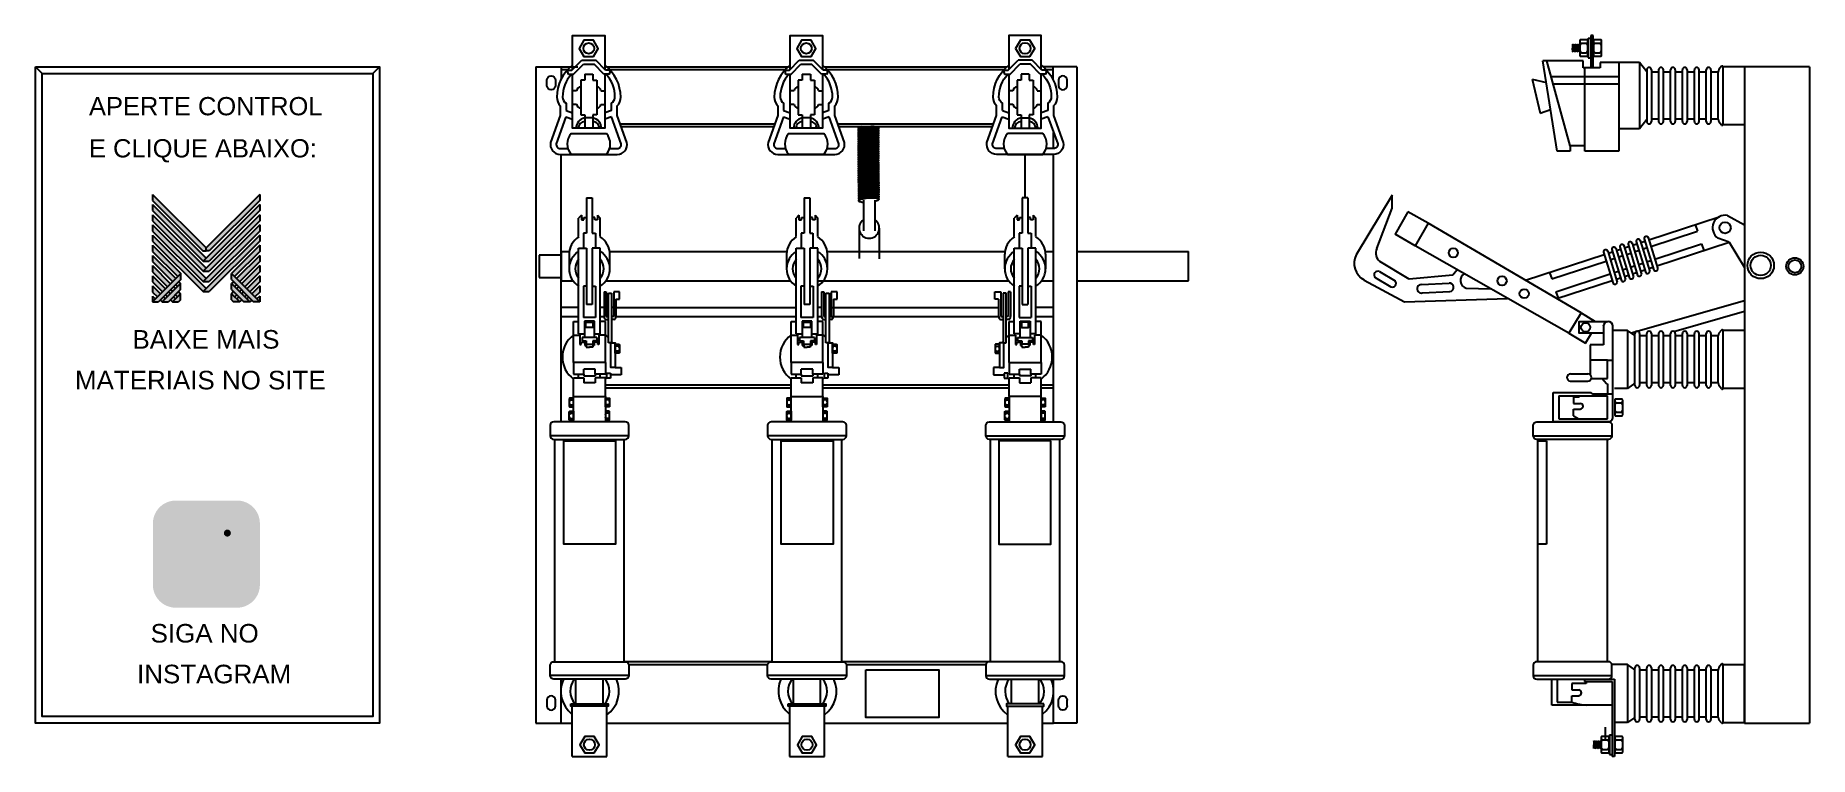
# Model space of a CAD drawing. Header units: millimetres. Extents: x 1844 to 4290, y 718 to 1712.
import ezdxf

# ---------------------------------------------------------------- set-up
doc = ezdxf.new("R2010")
doc.units = ezdxf.units.MM
for name, color, linetype in [('BUCHA DE PASSAGEM', 20, 'Continuous'), ('CHAVE SECCIONADORA', 40, 'Continuous'), ('logo01', 10, 'Continuous'), ('logo02', 250, 'Continuous')]:
    doc.layers.add(name, color=color, linetype=linetype)
doc.styles.get("Standard").update_dxf_attribs({"font": 'arial.ttf'})

msp = doc.modelspace()

# ---------------------------------------------------------------- texts
at = {"layer": 'BUCHA DE PASSAGEM'}
for s, height, p in [('APERTE CONTROL', 25.147, (1917.4, 1601.9)), ('E CLIQUE ABAIXO:', 25.147, (1917.4, 1543.8)), ('BAIXE MAIS', 25.6, (1977.4, 1280.2)), ('MATERIAIS NO SITE', 25.6, (1898.1, 1224)), ('SIGA NO', 25.6, (2002.4, 875)), ('INSTAGRAM', 25.6, (1983.7, 818.8))]:
    msp.add_text(s, height=height, dxfattribs=at).set_placement(p)

# ---------------------------------------------------------------- blocks, each defined once
blk = doc.blocks.new('MESH')
at = {"layer": 'logo01'}
h = blk.add_hatch(color=256, dxfattribs=at)
h.dxf.hatch_style = 1
h.paths.add_polyline_path([(30046, 14087), (30046, 13835), (32119, 11769), (32248, 11769), (32248, 11893)])
h.paths.add_polyline_path([(30046, 13670), (30046, 13418), (32121, 11349), (32248, 11475)])
h.paths.add_polyline_path([(30046, 13253), (30046, 13001), (32121, 10932), (32248, 11058)])
h.paths.add_polyline_path([(30046, 12835), (30046, 12583), (32121, 10515), (32248, 10641)])
h.paths.add_polyline_path([(30046, 12418), (30046, 12166), (32121, 10097), (32248, 10223)])
h.paths.add_polyline_path([(30046, 12001), (30046, 11749), (31084, 10714), (31211, 10840)])
h.paths.add_polyline_path([(30046, 11583), (30046, 11331), (30875, 10505), (31001, 10631)])
h.paths.add_polyline_path([(30046, 11166), (30046, 10914), (30666, 10296), (30792, 10422)])
h.paths.add_polyline_path([(30046, 10749), (30046, 10497), (30456, 10088), (30583, 10214)])
h.paths.add_polyline_path([(30046, 10331), (30046, 10079), (30247, 9879), (30373, 10005)])
h.paths.add_polyline_path([(30164, 9796), (30046, 9914), (30046, 9679)])
h.paths.add_polyline_path([(30574, 9805), (30500, 9879), (30373, 9753), (30448, 9679)])
h.paths.add_polyline_path([(30784, 10013), (30709, 10088), (30583, 9962), (30657, 9887)])
h.paths.add_polyline_path([(30993, 9805), (30910, 9887), (30784, 9761), (30867, 9679)])
h.paths.add_polyline_path([(30993, 10222), (30918, 10296), (30792, 10170), (30867, 10096)])
h.paths.add_polyline_path([(31119, 10096), (30993, 9970), (31076, 9887), (31202, 10013)])
h.paths.add_polyline_path([(31202, 10431), (31128, 10505), (31001, 10379), (31076, 10305)], flags=17)
h.paths.add_polyline_path([(33284, 10840), (33284, 10588), (34196, 9679), (34449, 9679)])
h.paths.add_polyline_path([(33293, 10431), (33293, 10179), (33794, 9679), (34047, 9679)])
h.paths.add_polyline_path([(33293, 10013), (33293, 9761), (33376, 9679), (33628, 9679)], flags=17)
at = {"layer": 'logo02'}
h = blk.add_hatch(color=256, dxfattribs=at)
h.dxf.hatch_style = 1
h.paths.add_polyline_path([(34449, 13835), (34449, 14087), (32248, 11893), (32248, 11769), (32376, 11769)])
h.paths.add_polyline_path([(34449, 13418), (34449, 13670), (32121, 11349), (32374, 11349)])
h.paths.add_polyline_path([(34449, 13001), (34449, 13253), (32121, 10932), (32374, 10932)])
h.paths.add_polyline_path([(34449, 12583), (34449, 12835), (32121, 10515), (32374, 10515)])
h.paths.add_polyline_path([(34449, 12166), (34449, 12418), (32121, 10097), (32374, 10097)])
h.paths.add_polyline_path([(34449, 11749), (34449, 12001), (33284, 10840), (33411, 10714)], flags=17)
h.paths.add_polyline_path([(34449, 11331), (34449, 11583), (33494, 10631), (33620, 10505)], flags=17)
h.paths.add_polyline_path([(34449, 10914), (34449, 11166), (33703, 10422), (33829, 10296)], flags=17)
h.paths.add_polyline_path([(34449, 10497), (34449, 10749), (33912, 10214), (34039, 10088)])
h.paths.add_polyline_path([(34449, 10331), (34122, 10005), (34248, 9879), (34449, 10079)])
h.paths.add_polyline_path([(33577, 10296), (33502, 10222), (33628, 10096), (33703, 10170)])
h.paths.add_polyline_path([(33367, 10505), (33293, 10431), (33419, 10305), (33494, 10379)], flags=17)
h.paths.add_polyline_path([(33376, 10096), (33293, 10013), (33419, 9887), (33502, 9970)])
h.paths.add_polyline_path([(33786, 10088), (33711, 10013), (33838, 9887), (33912, 9962)])
h.paths.add_polyline_path([(33585, 9887), (33502, 9805), (33628, 9679), (33711, 9761)])
h.paths.add_polyline_path([(33995, 9879), (33921, 9805), (34047, 9679), (34122, 9753)])
h.paths.add_polyline_path([(34449, 9914), (34331, 9796), (34449, 9679)])
h.paths.add_polyline_path([(31202, 10013), (30867, 9679), (31119, 9679), (31202, 9761)], flags=17)
h.paths.add_polyline_path([(31202, 10179), (31202, 10431), (30448, 9679), (30701, 9679)])
h.paths.add_polyline_path([(31211, 10588), (31211, 10840), (30046, 9679), (30299, 9679)])
at = {"layer": 'logo01'}
for p, q in [((30046, 14087), (30046, 13835)), ((30046, 14087), (32248, 11893)), ((30046, 13835), (32119, 11769)), ((30046, 13670), (30046, 13418)), ((30046, 13670), (32248, 11475)), ((30046, 13418), (32121, 11349)), ((30046, 13253), (30046, 13001)), ((30046, 13253), (32248, 11058)), ((30046, 13001), (32121, 10932)), ((30046, 12835), (30046, 12583)), ((30046, 12835), (32248, 10641)), ((30046, 12583), (32121, 10515)), ((30046, 12418), (30046, 12166)), ((30046, 12418), (32248, 10223)), ((30046, 12166), (32121, 10097)), ((30046, 12001), (30046, 11749)), ((30046, 12001), (31211, 10840)), ((30046, 11749), (31084, 10714)), ((32119, 11769), (32248, 11769)), ((30046, 11583), (30046, 11331)), ((30046, 11583), (31001, 10631)), ((30046, 11331), (30875, 10505)), ((30046, 11166), (30046, 10914)), ((30046, 11166), (30792, 10422)), ((30046, 10914), (30666, 10296)), ((30046, 10749), (30046, 10497)), ((30046, 10749), (30583, 10214)), ((30046, 10497), (30456, 10088)), ((30046, 10331), (30046, 10079)), ((30046, 10331), (30373, 10005)), ((30918, 10296), (30993, 10222)), ((31001, 10379), (31076, 10305)), ((31128, 10505), (31202, 10431)), ((33284, 10840), (34449, 9679)), ((33284, 10588), (33284, 10840)), ((33284, 10588), (34196, 9679)), ((33293, 10431), (34047, 9679)), ((33293, 10179), (33293, 10431)), ((30046, 10079), (30247, 9879)), ((30046, 9914), (30046, 9679)), ((30046, 9914), (30164, 9796)), ((30373, 9753), (30448, 9679)), ((30500, 9879), (30574, 9805)), ((30583, 9962), (30657, 9887)), ((30709, 10088), (30784, 10013)), ((30784, 9761), (30867, 9679)), ((30792, 10170), (30867, 10096)), ((30910, 9887), (30993, 9805)), ((30993, 9970), (31076, 9887)), ((31119, 10096), (31202, 10013)), ((33293, 10179), (33794, 9679)), ((33293, 10013), (33628, 9679)), ((33293, 9761), (33293, 10013)), ((33293, 9761), (33376, 9679)), ((33628, 9679), (33376, 9679)), ((34047, 9679), (33794, 9679)), ((34449, 9679), (34196, 9679))]:
    blk.add_line(p, q, dxfattribs=at)
at = {"layer": 'logo02'}
for p, q in [((34449, 14087), (32248, 11893)), ((34449, 13835), (32376, 11769)), ((34449, 14087), (34449, 13835)), ((34449, 13670), (32121, 11349)), ((34449, 13253), (32121, 10932)), ((34449, 13418), (32374, 11349)), ((34449, 13670), (34449, 13418)), ((34449, 13253), (34449, 13001)), ((34449, 12835), (32121, 10515)), ((34449, 12418), (32121, 10097)), ((34449, 13001), (32374, 10932)), ((34449, 12583), (32374, 10515)), ((34449, 12835), (34449, 12583)), ((34449, 12418), (34449, 12166)), ((32248, 11769), (32248, 11893)), ((32376, 11769), (32248, 11769)), ((34449, 12166), (32374, 10097)), ((34449, 12001), (33284, 10840)), ((34449, 11749), (33411, 10714)), ((34449, 12001), (34449, 11749)), ((32121, 11349), (32374, 11349)), ((32121, 10932), (32374, 10932)), ((34449, 11583), (33494, 10631)), ((34449, 11331), (33620, 10505)), ((34449, 11166), (33703, 10422)), ((34449, 11583), (34449, 11331)), ((34449, 11166), (34449, 10914)), ((31211, 10840), (30046, 9679)), ((31211, 10588), (30299, 9679)), ((31202, 10431), (30448, 9679)), ((31202, 10179), (31202, 10431)), ((31211, 10588), (31211, 10840)), ((32121, 10515), (32374, 10515)), ((33367, 10505), (33293, 10431)), ((33494, 10379), (33419, 10305)), ((33577, 10296), (33502, 10222)), ((34449, 10914), (33829, 10296)), ((34449, 10749), (33912, 10214)), ((34449, 10497), (34039, 10088)), ((34449, 10331), (34122, 10005)), ((34449, 10749), (34449, 10497)), ((34449, 10331), (34449, 10079)), ((30046, 9679), (30299, 9679)), ((30448, 9679), (30701, 9679)), ((31202, 10179), (30701, 9679)), ((31202, 10013), (30867, 9679)), ((30867, 9679), (31119, 9679)), ((31202, 9761), (31119, 9679)), ((31202, 9761), (31202, 10013)), ((32121, 10097), (32374, 10097)), ((33376, 10096), (33293, 10013)), ((33502, 9970), (33419, 9887)), ((33585, 9887), (33502, 9805)), ((33703, 10170), (33628, 10096)), ((33711, 9761), (33628, 9679)), ((33786, 10088), (33711, 10013)), ((33912, 9962), (33838, 9887)), ((33995, 9879), (33921, 9805)), ((34122, 9753), (34047, 9679)), ((34449, 10079), (34248, 9879)), ((34449, 9914), (34331, 9796)), ((34449, 9914), (34449, 9679))]:
    blk.add_line(p, q, dxfattribs=at)

# ---------------------------------------------------------------- hatches: boundary and pattern name
at = {"layer": 'BUCHA DE PASSAGEM'}
h = msp.add_hatch(color=18, dxfattribs=at)
h.dxf.hatch_style = 1
h.paths.add_polyline_path([(2121.4, 1070.8), (2037.2, 1070.8, 0.414214), (2005.5, 1039.1), (2005.5, 954.7, 0.414214), (2037.2, 923), (2121.4, 923, 0.414214), (2153.1, 954.7), (2153.1, 1039.1, 0.414214)])
h.paths.add_polyline_path([(2058.8, 1050.2), (2099.7, 1050.2, -0.414214), (2132.5, 1017.5), (2132.5, 976.3, -0.414214), (2099.7, 943.6), (2058.8, 943.6, -0.414214), (2026, 976.3), (2026, 1017.5, -0.414214)], flags=16)
h.paths.add_polyline_path([(2058.8, 1040.5), (2099.7, 1040.5, -0.414214), (2122.8, 1017.5), (2122.8, 976.3, -0.414214), (2099.7, 953.3), (2058.8, 953.3, -0.414214), (2035.8, 976.3), (2035.8, 1017.5, -0.414214)], flags=0)
h.paths.add_polyline_path([(2104.4, 996.9, -1), (2054.2, 996.9, -1)], flags=0)
h.paths.add_polyline_path([(2094.6, 996.9, -1), (2063.9, 996.9, -1)], flags=0)
h.paths.add_polyline_path([(2113.1, 1025.9, -1), (2103.4, 1025.9, -1)], flags=0)
h.paths.add_polyline_path([(2099.7, 1040.5), (2058.8, 1040.5, 0.414214), (2035.8, 1017.5), (2035.8, 976.3, 0.414214), (2058.8, 953.3), (2099.7, 953.3, 0.414214), (2122.8, 976.3), (2122.8, 1017.5, 0.414214)], flags=0)
h.paths.add_polyline_path([(2063.9, 996.9, 1), (2094.6, 996.9, 1)], flags=0)
h = msp.add_hatch(color=0, dxfattribs=at)
h.dxf.hatch_style = 1
h.paths.add_polyline_path([(2058.8, 1050.2, 0.414214), (2026, 1017.5), (2026, 976.3, 0.414214), (2058.8, 943.6), (2099.7, 943.6, 0.414214), (2132.5, 976.3), (2132.5, 1017.5, 0.414214), (2099.7, 1050.2)])
h.paths.add_polyline_path([(2113.1, 1025.9, -1), (2103.4, 1025.9, -1)], flags=16)
h.paths.add_polyline_path([(2104.4, 996.9, -1), (2054.2, 996.9, -1)], flags=16)
h.paths.add_polyline_path([(2094.6, 996.9, -1), (2063.9, 996.9, -1)], flags=0)
h = msp.add_hatch(color=18, dxfattribs=at)
h.dxf.hatch_style = 1
h.paths.add_polyline_path([(2099.7, 1040.5), (2058.8, 1040.5, 0.414214), (2035.8, 1017.5), (2035.8, 976.3, 0.414214), (2058.8, 953.3), (2099.7, 953.3, 0.414214), (2122.8, 976.3), (2122.8, 1017.5, 0.414214)])
h.paths.add_polyline_path([(2104.4, 996.9, -1), (2054.2, 996.9, -1)], flags=16)
h.paths.add_polyline_path([(2094.6, 996.9, -1), (2063.9, 996.9, -1)], flags=0)
h.paths.add_polyline_path([(2103.4, 1025.9, -1), (2113.1, 1025.9, -1)], flags=16)
h.paths.add_polyline_path([(2094.6, 996.9, 1), (2063.9, 996.9, 1)], flags=0)
h = msp.add_hatch(color=0, dxfattribs=at)
h.dxf.hatch_style = 1
h.paths.add_polyline_path([(2113.1, 1025.9, 1), (2103.4, 1025.9, 1)])
h = msp.add_hatch(color=0, dxfattribs=at)
h.dxf.hatch_style = 1
h.paths.add_polyline_path([(2054.2, 996.9, 1), (2104.4, 996.9, 1)])
h.paths.add_polyline_path([(2094.6, 996.9, -1), (2063.9, 996.9, -1)], flags=16)
h = msp.add_hatch(color=18, dxfattribs=at)
h.dxf.hatch_style = 1
h.paths.add_polyline_path([(2063.9, 996.9, 1), (2094.6, 996.9, 1)])

# ---------------------------------------------------------------- linework, layer by layer
for p, q in [((1852.7, 1659.7), (1843.6, 1668.8)), ((2309, 1659.7), (2318, 1668.8))]:
    msp.add_line(p, q, dxfattribs=at)
for points in [[(1843.6, 1668.8), (2318, 1668.8), (2318, 763.8), (1843.6, 763.8)], [(1852.7, 1659.7), (2309, 1659.7), (2309, 772.9), (1852.7, 772.9)]]:
    msp.add_lwpolyline(points, close=True, dxfattribs=at)
at = {"layer": 'CHAVE SECCIONADORA'}
for p, q in [((3963.3, 1699.6), (3963.6, 1699.9)), ((3963.3, 1699.6), (3963.3, 1689.8)), ((3963.6, 1689.5), (3963.3, 1694.5)), ((3963.3, 1689.8), (3963.6, 1689.5)), ((3964.2, 1699.2), (3963.6, 1699.9)), ((3963.6, 1699.9), (3964.2, 1690.2)), ((3964.2, 1690.2), (3963.6, 1689.5)), ((3964.2, 1699.2), (3964.8, 1699.9)), ((3964.8, 1689.5), (3964.2, 1699.2)), ((3964.2, 1690.2), (3964.8, 1689.5)), ((3965.3, 1699.2), (3964.8, 1699.9)), ((3964.8, 1699.9), (3965.3, 1690.2)), ((3965.3, 1690.2), (3964.8, 1689.5)), ((3965.3, 1699.2), (3965.9, 1699.9)), ((3965.9, 1689.5), (3965.3, 1699.2)), ((3965.3, 1690.2), (3965.9, 1689.5)), ((3966.5, 1699.2), (3965.9, 1699.9)), ((3965.9, 1699.9), (3966.5, 1690.2)), ((3966.5, 1690.2), (3965.9, 1689.5)), ((3966.5, 1699.2), (3967.1, 1699.9)), ((3967.1, 1689.5), (3966.5, 1699.2)), ((3966.5, 1690.2), (3967.1, 1689.5)), ((3967.6, 1699.2), (3967.1, 1699.9)), ((3967.1, 1699.9), (3967.6, 1690.2)), ((3967.6, 1690.2), (3967.1, 1689.5)), ((3967.6, 1699.2), (3968.2, 1699.9)), ((3968.2, 1689.4), (3967.6, 1699.2)), ((3967.6, 1690.2), (3968.2, 1689.4)), ((3968.8, 1699.2), (3968.2, 1699.9)), ((3968.2, 1699.9), (3968.8, 1690.2)), ((3968.8, 1690.2), (3968.2, 1689.4)), ((3968.8, 1699.2), (3969.4, 1699.9)), ((3969.4, 1689.4), (3968.8, 1699.2)), ((3968.8, 1690.2), (3969.4, 1689.4)), ((3969.9, 1699.2), (3969.4, 1699.9)), ((3969.4, 1699.9), (3969.9, 1690.2)), ((3969.9, 1690.2), (3969.4, 1689.4)), ((3969.9, 1699.2), (3970.5, 1699.9)), ((3970.5, 1689.4), (3969.9, 1699.2)), ((3969.9, 1690.2), (3970.5, 1689.4)), ((3971.1, 1699.2), (3970.5, 1699.9)), ((3970.5, 1699.9), (3971.1, 1690.2)), ((3971.1, 1690.2), (3970.5, 1689.4)), ((3971.1, 1699.2), (3971.7, 1699.9)), ((3971.7, 1689.4), (3971.1, 1699.2)), ((3971.1, 1690.2), (3971.7, 1689.4)), ((3972.2, 1699.2), (3971.7, 1699.9)), ((3971.7, 1699.9), (3972.2, 1690.2)), ((3972.2, 1690.2), (3971.7, 1689.4)), ((3973.4, 1699.2), (3972.2, 1699.2)), ((3972.8, 1689.4), (3972.2, 1699.2)), ((3972.2, 1690.2), (3972.8, 1689.4)), ((3973.4, 1690.2), (3972.8, 1690.2)), ((3975.6, 1701.2), (3982.2, 1701.2)), ((3975.6, 1688.2), (3982.2, 1688.2)), ((3984.9, 1708.3), (3984.9, 1681)), ((3984.9, 1708.3), (3988.5, 1708.3)), ((3991.7, 1711.9), (3988.5, 1711.9)), ((3988.5, 1711.9), (3988.5, 1667.5)), ((3991.7, 1667.5), (3991.7, 1711.9)), ((3994.4, 1701.2), (4001, 1701.2)), ((3994.4, 1688.2), (4001, 1688.2)), ((2533.7, 1668.8), (2533.7, 763.8)), ((2533.7, 1668.8), (2591.7, 1668.8)), ((2568.4, 1668.8), (2568.4, 1651.7)), ((2568.4, 1665), (2577.7, 1665)), ((2578.5, 1664.3), (2583.4, 1664.3)), ((2583.4, 1664.3), (2596.9, 1677.9)), ((2585.8, 1658.5), (2599.3, 1672.2)), ((2596.9, 1677.9), (2616.3, 1677.9)), ((2599.3, 1672.2), (2613.9, 1672.2)), ((2627.4, 1658.5), (2613.9, 1672.2)), ((2629.8, 1664.3), (2616.3, 1677.9)), ((2634.7, 1664.3), (2629.8, 1664.3)), ((2631.6, 1668.8), (2881.7, 1668.8)), ((2635.6, 1665), (2877.7, 1665)), ((2878.5, 1664.3), (2883.4, 1664.3)), ((2883.4, 1664.3), (2896.9, 1677.9)), ((2885.8, 1658.5), (2899.3, 1672.2)), ((2896.9, 1677.9), (2916.3, 1677.9)), ((2899.3, 1672.2), (2913.9, 1672.2)), ((2927.4, 1658.5), (2913.9, 1672.2)), ((2929.8, 1664.3), (2916.3, 1677.9)), ((2934.7, 1664.3), (2929.8, 1664.3)), ((2931.6, 1668.8), (3183.4, 1668.8)), ((2935.6, 1665), (3179.4, 1665)), ((3180.3, 1664.3), (3185.2, 1664.3)), ((3185.2, 1664.3), (3198.7, 1677.9)), ((3187.6, 1658.5), (3201.1, 1672.2)), ((3218.1, 1677.9), (3198.7, 1677.9)), ((3215.7, 1672.2), (3201.1, 1672.2)), ((3229.2, 1658.5), (3215.7, 1672.2)), ((3231.6, 1664.3), (3218.1, 1677.9)), ((3236.5, 1664.3), (3231.6, 1664.3)), ((3279.6, 1668.8), (3233.4, 1668.8)), ((3237.3, 1665), (3246.6, 1665)), ((3246.6, 1668.8), (3246.6, 1651.7)), ((3279.6, 1668.8), (3279.6, 763.8)), ((3977.9, 1677.2), (3922.5, 1677.2)), ((3942.2, 1552.4), (3922.5, 1677.2)), ((3960.2, 1559.6), (3927.8, 1677.2)), ((3977.9, 1667.5), (3977.9, 1677.2)), ((4001.4, 1667.5), (3977.9, 1667.5)), ((3980.4, 1559.6), (3980.4, 1667.5)), ((3984.9, 1681), (3988.5, 1681)), ((4055.6, 1674.8), (4001.4, 1674.8)), ((4001.4, 1674.8), (4001.4, 1667.5)), ((4027.3, 1674.8), (4027.3, 1552.4)), ((4055.6, 1674.8), (4055.6, 1583.1)), ((4065.7, 1661.7), (4055.6, 1674.8)), ((4065.7, 1664.6), (4065.7, 1593.2)), ((4072.1, 1664.6), (4072.1, 1593.2)), ((4082.1, 1593.2), (4082.1, 1664.6)), ((4088.5, 1664.6), (4088.5, 1593.2)), ((4098.5, 1593.2), (4098.5, 1664.6)), ((4104.9, 1664.6), (4104.9, 1593.2)), ((4114.9, 1593.2), (4114.9, 1664.6)), ((4121.3, 1664.6), (4121.3, 1593.2)), ((4131.3, 1593.2), (4131.3, 1664.6)), ((4137.7, 1664.6), (4137.7, 1593.2)), ((4147.7, 1593.2), (4147.7, 1664.6)), ((4154.1, 1664.6), (4154.1, 1593.2)), ((4168.7, 1669.4), (4165.2, 1665.1)), ((4200.3, 1668.8), (4170.6, 1668.8)), ((4170.6, 1668.8), (4170.6, 1589.1)), ((4290.1, 1668.8), (4200.3, 1668.8)), ((4200.3, 1668.8), (4200.3, 1668.8)), ((4200.3, 1668.8), (4200.3, 763.8)), ((4290.1, 1668.8), (4290.1, 763.8)), ((2548.7, 1642.9), (2548.7, 1650.4)), ((2578.5, 1658.5), (2585.8, 1658.5)), ((2601.1, 1650.5), (2595.5, 1650.5)), ((2595.5, 1650.5), (2595.5, 1602.3)), ((2601.1, 1658.5), (2612.2, 1658.5)), ((2601.1, 1658.5), (2601.1, 1650.5)), ((2612.2, 1658.5), (2612.2, 1650.5)), ((2612.2, 1650.5), (2617.8, 1650.5)), ((2617.8, 1650.5), (2617.8, 1602.3)), ((2634.7, 1658.5), (2627.4, 1658.5)), ((2878.5, 1658.5), (2885.8, 1658.5)), ((2901.1, 1650.5), (2895.5, 1650.5)), ((2895.5, 1650.5), (2895.5, 1602.3)), ((2901.1, 1658.5), (2912.2, 1658.5)), ((2901.1, 1658.5), (2901.1, 1650.5)), ((2912.2, 1658.5), (2912.2, 1650.5)), ((2912.2, 1650.5), (2917.8, 1650.5)), ((2917.8, 1650.5), (2917.8, 1602.3)), ((2934.7, 1658.5), (2927.4, 1658.5)), ((3180.3, 1658.5), (3187.6, 1658.5)), ((3202.9, 1650.5), (3197.2, 1650.5)), ((3197.2, 1650.5), (3197.2, 1602.3)), ((3213.9, 1658.5), (3202.9, 1658.5)), ((3202.9, 1658.5), (3202.9, 1650.5)), ((3213.9, 1658.5), (3213.9, 1650.5)), ((3213.9, 1650.5), (3219.6, 1650.5)), ((3219.6, 1650.5), (3219.6, 1602.3)), ((3236.5, 1658.5), (3229.2, 1658.5)), ((3266.5, 1642.9), (3266.5, 1650.4)), ((3907.5, 1651.6), (3918.5, 1604.8)), ((3907.5, 1651.6), (3927.3, 1647)), ((3933.8, 1655.6), (4027.3, 1655.6)), ((3936.6, 1645.4), (4027.3, 1645.4)), ((4082.1, 1661.3), (4072.1, 1661.3)), ((4098.5, 1661.3), (4088.5, 1661.3)), ((4114.9, 1661.3), (4104.9, 1661.3)), ((4131.3, 1661.3), (4121.3, 1661.3)), ((4147.7, 1661.3), (4137.7, 1661.3)), ((4164.1, 1661.3), (4154.1, 1661.3)), ((4164.1, 1596.6), (4164.1, 1661.3)), ((2589.8, 1635.8), (2584.3, 1635.8)), ((2589.8, 1617), (2584.3, 1617)), ((2623.4, 1635.8), (2628.9, 1635.8)), ((2623.4, 1617), (2628.9, 1617)), ((2889.8, 1635.8), (2884.3, 1635.8)), ((2889.8, 1617), (2884.3, 1617)), ((2923.4, 1635.8), (2928.9, 1635.8)), ((2923.4, 1617), (2928.9, 1617)), ((3191.6, 1635.8), (3186.1, 1635.8)), ((3191.6, 1617), (3186.1, 1617)), ((3225.2, 1635.8), (3230.7, 1635.8)), ((3225.2, 1617), (3230.7, 1617)), ((2575.1, 1599.9), (2584.3, 1596.6)), ((2575.3, 1608.4), (2584.3, 1605.1)), ((2595.5, 1602.3), (2601.1, 1602.3)), ((2601.1, 1602.3), (2601.1, 1598.2)), ((2612.2, 1598.2), (2601.1, 1598.2)), ((2601.1, 1598.2), (2601.1, 1584)), ((2617.8, 1602.3), (2612.2, 1602.3)), ((2612.2, 1602.3), (2612.2, 1598.2)), ((2612.2, 1598.2), (2612.2, 1584)), ((2637.9, 1608.4), (2628.9, 1605.1)), ((2638.1, 1599.9), (2628.9, 1596.6)), ((2650.1, 1590.2), (2863.2, 1590.2)), ((2875.1, 1599.9), (2884.3, 1596.6)), ((2875.3, 1608.4), (2884.3, 1605.1)), ((2895.5, 1602.3), (2901.1, 1602.3)), ((2901.1, 1602.3), (2901.1, 1598.2)), ((2912.2, 1598.2), (2901.1, 1598.2)), ((2901.1, 1598.2), (2901.1, 1584)), ((2917.8, 1602.3), (2912.2, 1602.3)), ((2912.2, 1602.3), (2912.2, 1598.2)), ((2912.2, 1598.2), (2912.2, 1584)), ((2937.9, 1608.4), (2928.9, 1605.1)), ((2938.1, 1599.9), (2928.9, 1596.6)), ((2950.1, 1590.2), (3165, 1590.2)), ((3176.9, 1599.9), (3186.1, 1596.6)), ((3177.1, 1608.4), (3186.1, 1605.1)), ((3197.2, 1602.3), (3202.9, 1602.3)), ((3202.9, 1602.3), (3202.9, 1598.2)), ((3202.9, 1598.2), (3213.9, 1598.2)), ((3202.9, 1598.2), (3202.9, 1584)), ((3219.6, 1602.3), (3213.9, 1602.3)), ((3213.9, 1602.3), (3213.9, 1598.2)), ((3213.9, 1598.2), (3213.9, 1584)), ((3239.7, 1608.4), (3230.7, 1605.1)), ((3239.9, 1599.9), (3230.7, 1596.6)), ((3918.5, 1604.8), (3933.1, 1609.9)), ((4065.7, 1596.1), (4055.6, 1583.1)), ((4082.1, 1596.6), (4072.1, 1596.6)), ((4098.5, 1596.6), (4088.5, 1596.6)), ((4114.9, 1596.6), (4104.9, 1596.6)), ((4131.3, 1596.6), (4121.3, 1596.6)), ((4147.7, 1596.6), (4137.7, 1596.6)), ((4164.1, 1596.6), (4154.1, 1596.6)), ((4168.7, 1588.4), (4165.2, 1592.8)), ((2651.4, 1586.4), (2861.8, 1586.4)), ((2951.4, 1586.4), (3163.6, 1586.4)), ((3247.6, 1556), (3247.6, 1578.3)), ((4055.6, 1583.1), (4027.3, 1583.1)), ((4170.6, 1589.1), (4200.3, 1589.1)), ((2568.4, 1179.4), (2568.4, 1548)), ((3208.4, 1488.3), (3208.4, 1548)), ((3247.6, 1179.4), (3247.6, 1548)), ((3960.2, 1552.4), (3942.2, 1552.4)), ((3980.4, 1559.6), (3960.2, 1559.6)), ((3960.2, 1559.6), (3960.2, 1552.4)), ((3980.4, 1552.4), (3980.4, 1559.6)), ((4027.3, 1552.4), (3980.4, 1552.4)), ((2603.7, 1488.3), (2611.5, 1488.3)), ((2603.7, 1488.3), (2603.7, 1439.3)), ((2611.5, 1488.3), (2611.5, 1439.3)), ((2903.7, 1488.3), (2911.5, 1488.3)), ((2903.7, 1488.3), (2903.7, 1439.3)), ((2911.5, 1488.3), (2911.5, 1439.3)), ((2985.3, 1484.9), (2985.3, 1442.8)), ((3001.2, 1484.9), (3001.2, 1442.8)), ((3212.3, 1488.3), (3204.5, 1488.3)), ((3204.5, 1488.3), (3204.5, 1439.3)), ((3212.3, 1488.3), (3212.3, 1439.3)), ((3714.6, 1491.7), (3665, 1409.4)), ((3693.4, 1418.2), (3714.6, 1473.9)), ((3714.6, 1473.9), (3714.6, 1491.7)), ((3736.2, 1469), (3718.5, 1438)), ((3764.2, 1453), (3736.2, 1469)), ((2596.5, 1464.2), (2592.7, 1460)), ((2592.7, 1435), (2592.7, 1460)), ((2596.5, 1464.2), (2596.5, 1457.8)), ((2596.5, 1457.8), (2600, 1457.8)), ((2600, 1457.8), (2600, 1460.9)), ((2600, 1460.9), (2603.7, 1460.9)), ((2615.2, 1460.9), (2611.5, 1460.9)), ((2615.2, 1457.8), (2615.2, 1460.9)), ((2618.7, 1457.8), (2615.2, 1457.8)), ((2618.7, 1464.2), (2622.4, 1460)), ((2618.7, 1464.2), (2618.7, 1457.8)), ((2622.4, 1435), (2622.4, 1460)), ((2896.5, 1464.2), (2892.7, 1460)), ((2892.7, 1435), (2892.7, 1460)), ((2896.5, 1464.2), (2896.5, 1457.8)), ((2896.5, 1457.8), (2900, 1457.8)), ((2900, 1457.8), (2900, 1460.9)), ((2900, 1460.9), (2903.7, 1460.9)), ((2915.2, 1460.9), (2911.5, 1460.9)), ((2915.2, 1457.8), (2915.2, 1460.9)), ((2918.7, 1457.8), (2915.2, 1457.8)), ((2918.7, 1464.2), (2922.4, 1460)), ((2918.7, 1464.2), (2918.7, 1457.8)), ((2922.4, 1435), (2922.4, 1460)), ((2979.3, 1446.2), (2979.3, 1404.4)), ((3007.2, 1446.2), (3007.2, 1404.1)), ((3197.3, 1464.2), (3193.5, 1460)), ((3193.5, 1435), (3193.5, 1460)), ((3197.3, 1464.2), (3197.3, 1457.8)), ((3197.3, 1457.8), (3200.8, 1457.8)), ((3200.8, 1457.8), (3200.8, 1460.9)), ((3200.8, 1460.9), (3204.5, 1460.9)), ((3216, 1460.9), (3212.3, 1460.9)), ((3216, 1457.8), (3216, 1460.9)), ((3219.5, 1457.8), (3216, 1457.8)), ((3219.5, 1464.2), (3223.2, 1460)), ((3219.5, 1464.2), (3219.5, 1457.8)), ((3223.2, 1435), (3223.2, 1460)), ((3764.2, 1453), (3746.5, 1422)), ((3975, 1329.6), (3764.2, 1453)), ((4068.7, 1430.3), (4165.6, 1462.1)), ((4132.3, 1451.2), (4135.5, 1442.2)), ((4177.2, 1463.7), (4200.3, 1451.1)), ((2603.7, 1439.3), (2599.4, 1439.3)), ((2599.4, 1439.3), (2599.4, 1418.7)), ((2611.5, 1439.3), (2615.7, 1439.3)), ((2615.7, 1439.3), (2615.7, 1418.7)), ((2903.7, 1439.3), (2899.4, 1439.3)), ((2899.4, 1439.3), (2899.4, 1418.7)), ((2911.5, 1439.3), (2915.7, 1439.3)), ((2915.7, 1439.3), (2915.7, 1418.7)), ((3204.5, 1439.3), (3200.2, 1439.3)), ((3200.2, 1439.3), (3200.2, 1418.7)), ((3212.3, 1439.3), (3216.5, 1439.3)), ((3216.5, 1439.3), (3216.5, 1418.7)), ((3746.5, 1422), (3718.5, 1438)), ((3958.4, 1301.3), (3746.5, 1422)), ((4028.6, 1420.4), (4041.8, 1377.5)), ((4034.2, 1422.2), (4047.4, 1379.2)), ((4035.1, 1419.2), (4040.7, 1421.1)), ((4039.8, 1424.1), (4053, 1381.2)), ((4045.4, 1425.8), (4058.6, 1382.9)), ((4046.3, 1422.9), (4051.9, 1424.8)), ((4051, 1427.8), (4064.2, 1384.9)), ((4056.6, 1429.5), (4069.8, 1386.6)), ((4057.5, 1426.6), (4063.1, 1428.4)), ((4060.3, 1417.5), (4065.9, 1419.4)), ((4062.2, 1431.5), (4075.4, 1388.5)), ((4067.8, 1433.2), (4081, 1390.3)), ((4071.5, 1421.2), (4135.5, 1442.2)), ((4076.9, 1403.6), (4141, 1424.6)), ((4079.7, 1394.5), (4179.3, 1427.2)), ((4141, 1424.6), (4144.2, 1415.7)), ((4179.3, 1427.2), (4163.9, 1432.5)), ((4179.3, 1427.2), (4200.3, 1392)), ((2568.4, 1409.2), (2538.3, 1409.2)), ((2538.3, 1409.2), (2538.3, 1378.2)), ((2568.4, 1414), (2568.4, 1373.5)), ((2568.4, 1414), (2579.7, 1414)), ((2579.5, 1410.3), (2579.5, 1390.3)), ((2592.7, 1300.4), (2592.7, 1418.7)), ((2592.7, 1418.7), (2599.4, 1418.7)), ((2599.4, 1418.7), (2603.7, 1418.7)), ((2603.7, 1418.7), (2603.7, 1341.2)), ((2615.7, 1418.7), (2611.5, 1418.7)), ((2611.5, 1418.7), (2611.5, 1341.2)), ((2622.4, 1418.7), (2615.7, 1418.7)), ((2622.4, 1300.4), (2622.4, 1418.7)), ((2635.5, 1414), (2879.7, 1414)), ((2635.7, 1390.3), (2635.7, 1410.3)), ((2879.5, 1410.3), (2879.5, 1390.3)), ((2892.7, 1300.4), (2892.7, 1418.7)), ((2892.7, 1418.7), (2899.4, 1418.7)), ((2899.4, 1418.7), (2903.7, 1418.7)), ((2903.7, 1418.7), (2903.7, 1341.2)), ((2911.5, 1418.7), (2911.5, 1341.2)), ((2915.7, 1418.7), (2911.5, 1418.7)), ((2922.4, 1418.7), (2915.7, 1418.7)), ((2922.4, 1300.4), (2922.4, 1418.7)), ((2935.5, 1414), (3180.5, 1414)), ((2935.7, 1390.3), (2935.7, 1410.3)), ((3180.3, 1390.3), (3180.3, 1410.3)), ((3193.5, 1300.4), (3193.5, 1418.7)), ((3193.5, 1418.7), (3200.2, 1418.7)), ((3200.2, 1418.7), (3204.5, 1418.7)), ((3204.5, 1418.7), (3204.5, 1341.2)), ((3212.3, 1418.7), (3212.3, 1341.2)), ((3216.5, 1418.7), (3212.3, 1418.7)), ((3223.2, 1418.7), (3216.5, 1418.7)), ((3223.2, 1300.4), (3223.2, 1418.7)), ((3236.3, 1414), (3247.6, 1414)), ((3236.5, 1410.3), (3236.5, 1390.3)), ((3279.6, 1414), (3433.7, 1414)), ((3433.7, 1373.5), (3433.7, 1414)), ((3737.8, 1376.2), (3697.6, 1400.5)), ((3898.5, 1374.4), (4007.1, 1410.1)), ((3934.6, 1376.3), (4009.9, 1401)), ((4006.2, 1413.1), (4019.4, 1370.1)), ((4011.8, 1414.8), (4025, 1371.9)), ((4012.7, 1411.9), (4018.3, 1413.7)), ((4015.5, 1402.8), (4021.1, 1404.7)), ((4017.4, 1416.8), (4030.6, 1373.8)), ((4023, 1418.5), (4036.2, 1375.6)), ((4023.9, 1415.6), (4029.5, 1417.4)), ((4026.7, 1406.5), (4032.3, 1408.4)), ((4037.9, 1410.2), (4043.5, 1412)), ((4049.1, 1413.9), (4054.7, 1415.7)), ((4054.5, 1396.2), (4060.1, 1398)), ((4065.7, 1399.9), (4071.3, 1401.7)), ((2538.3, 1378.2), (2568.4, 1378.2)), ((2568.4, 1373.5), (2585, 1373.5)), ((2630.2, 1373.5), (2885, 1373.5)), ((2922.2, 1373.5), (3185.8, 1373.5)), ((3231, 1373.5), (3247.6, 1373.5)), ((3279.6, 1373.5), (3433.7, 1373.5)), ((3675.8, 1374.8), (3731.7, 1344.5)), ((3691.1, 1378.2), (3712.8, 1365.3)), ((3697.1, 1386.5), (3718.8, 1373.6)), ((3798.4, 1381.3), (3737.8, 1376.2)), ((3754.8, 1368.6), (3793, 1370.6)), ((3804.4, 1389), (3798.4, 1381.3)), ((3931.4, 1385.2), (3934.6, 1376.3)), ((3940.2, 1358.7), (4015.3, 1383.3)), ((3941.6, 1349.2), (4018.1, 1374.3)), ((4020.9, 1385.2), (4026.5, 1387)), ((4023.7, 1376.1), (4029.3, 1378)), ((4032.1, 1388.8), (4037.7, 1390.7)), ((4034.9, 1379.8), (4040.5, 1381.6)), ((4043.3, 1392.5), (4048.9, 1394.4)), ((4046.1, 1383.5), (4051.7, 1385.3)), ((4057.3, 1387.1), (4062.9, 1389)), ((4068.5, 1390.8), (4074.1, 1392.7)), ((2603.7, 1366.1), (2599.2, 1366.1)), ((2599.2, 1366.1), (2599.2, 1323.1)), ((2611.5, 1366.1), (2616, 1366.1)), ((2616, 1366.1), (2616, 1323.1)), ((2627.7, 1358.7), (2630.8, 1358.7)), ((2627.7, 1358.7), (2627.7, 1324.3)), ((2630.8, 1358.7), (2630.8, 1324.3)), ((2633.7, 1288.2), (2633.7, 1356.7)), ((2633.7, 1356.7), (2638.1, 1356.7)), ((2638.1, 1356.7), (2638.1, 1288.2)), ((2649.2, 1358.7), (2641, 1358.7)), ((2641, 1358.7), (2641, 1324.3)), ((2644.1, 1348.5), (2644.1, 1324.3)), ((2644.1, 1348.5), (2649.2, 1348.5)), ((2649.2, 1348.5), (2649.2, 1358.7)), ((2903.7, 1366.1), (2899.2, 1366.1)), ((2899.2, 1366.1), (2899.2, 1323.1)), ((2911.5, 1366.1), (2916, 1366.1)), ((2916, 1366.1), (2916, 1323.1)), ((2927.7, 1358.7), (2930.8, 1358.7)), ((2927.7, 1358.7), (2927.7, 1324.3)), ((2930.8, 1358.7), (2930.8, 1324.3)), ((2933.7, 1288.2), (2933.7, 1356.7)), ((2933.7, 1356.7), (2938.1, 1356.7)), ((2938.1, 1356.7), (2938.1, 1288.2)), ((2949.2, 1358.7), (2941, 1358.7)), ((2941, 1358.7), (2941, 1324.3)), ((2944.1, 1348.5), (2944.1, 1324.3)), ((2944.1, 1348.5), (2949.2, 1348.5)), ((2949.2, 1348.5), (2949.2, 1358.7)), ((3166.8, 1358.7), (3175, 1358.7)), ((3166.8, 1348.5), (3166.8, 1358.7)), ((3171.9, 1348.5), (3166.8, 1348.5)), ((3171.9, 1348.5), (3171.9, 1324.3)), ((3175, 1358.7), (3175, 1324.3)), ((3182.3, 1356.7), (3177.9, 1356.7)), ((3177.9, 1356.7), (3177.9, 1288.2)), ((3182.3, 1288.2), (3182.3, 1356.7)), ((3188.3, 1358.7), (3185.2, 1358.7)), ((3185.2, 1358.7), (3185.2, 1324.3)), ((3188.3, 1358.7), (3188.3, 1324.3)), ((3204.5, 1366.1), (3200, 1366.1)), ((3200, 1366.1), (3200, 1323.1)), ((3212.3, 1366.1), (3216.8, 1366.1)), ((3216.8, 1366.1), (3216.8, 1323.1)), ((3731.7, 1344.5), (3873.6, 1349.5)), ((3756.1, 1356.9), (3794.3, 1358.9)), ((3816.5, 1363.7), (3850.6, 1362.7)), ((3940.2, 1358.7), (3943.4, 1349.8)), ((4044.2, 1301.8), (4200.3, 1346.4)), ((2592.7, 1337.1), (2568.4, 1337.1)), ((2592.7, 1324.2), (2568.4, 1324.2)), ((2616, 1323.1), (2599.2, 1323.1)), ((2611.5, 1341.2), (2603.7, 1341.2)), ((2627.7, 1337.1), (2622.4, 1337.1)), ((2627.7, 1324.2), (2622.4, 1324.2)), ((2633.7, 1337.1), (2630.8, 1337.1)), ((2630.8, 1324.3), (2633.7, 1324.3)), ((2641, 1337.1), (2638.1, 1337.1)), ((2641, 1324.3), (2638.1, 1324.3)), ((2644.1, 1337.1), (2892.7, 1337.1)), ((2644.1, 1324.3), (2892.7, 1324.3)), ((2916, 1323.1), (2899.2, 1323.1)), ((2911.5, 1341.2), (2903.7, 1341.2)), ((2927.7, 1337.1), (2922.4, 1337.1)), ((2927.7, 1324.2), (2922.4, 1324.2)), ((2933.7, 1337.1), (2930.8, 1337.1)), ((2930.8, 1324.3), (2933.7, 1324.3)), ((2938.1, 1337.1), (3171.9, 1337.1)), ((2941, 1337.1), (2938.1, 1337.1)), ((2941, 1324.3), (2938.1, 1324.3)), ((2938.1, 1324.3), (3171.9, 1324.3)), ((3175, 1324.3), (3177.9, 1324.3)), ((3185.2, 1324.3), (3182.3, 1324.3)), ((3200, 1323.1), (3216.8, 1323.1)), ((3204.5, 1341.2), (3212.3, 1341.2)), ((3247.6, 1337.1), (3223.2, 1337.1)), ((3247.6, 1324.2), (3223.2, 1324.2)), ((3975, 1329.6), (3958.4, 1301.3)), ((3975, 1329.6), (3994.3, 1317.5)), ((4103.1, 1303.9), (4200.3, 1331.7)), ((2585.7, 1298.8), (2585.7, 1317.7)), ((2585.7, 1317.7), (2592.7, 1317.7)), ((2585.7, 1260.9), (2585.7, 1298.8)), ((2585.7, 1298.8), (2594.5, 1298.8)), ((2592.7, 1300.4), (2600.8, 1300.4)), ((2594.5, 1298.8), (2594.5, 1285.8)), ((2614.4, 1318.2), (2600.8, 1318.2)), ((2600.8, 1318.2), (2600.8, 1295.6)), ((2614.4, 1295.6), (2614.4, 1318.2)), ((2614.4, 1300.4), (2622.4, 1300.4)), ((2629.5, 1298.8), (2620.7, 1298.8)), ((2620.7, 1298.8), (2620.7, 1285.8)), ((2629.5, 1317.7), (2622.4, 1317.7)), ((2629.5, 1298.8), (2629.5, 1317.7)), ((2629.5, 1260.9), (2629.5, 1298.8)), ((2630.5, 1320.3), (2633.7, 1320.3)), ((2641.3, 1320.3), (2638.1, 1320.3)), ((2885.7, 1298.8), (2885.7, 1317.7)), ((2885.7, 1317.7), (2892.7, 1317.7)), ((2885.7, 1260.9), (2885.7, 1298.8)), ((2885.7, 1298.8), (2894.5, 1298.8)), ((2892.7, 1300.4), (2900.8, 1300.4)), ((2894.5, 1298.8), (2894.5, 1285.8)), ((2914.4, 1318.2), (2900.8, 1318.2)), ((2900.8, 1318.2), (2900.8, 1295.6)), ((2914.4, 1295.6), (2914.4, 1318.2)), ((2914.4, 1300.4), (2922.4, 1300.4)), ((2929.5, 1298.8), (2920.7, 1298.8)), ((2920.7, 1298.8), (2920.7, 1285.8)), ((2929.5, 1317.7), (2922.4, 1317.7)), ((2929.5, 1298.8), (2929.5, 1317.7)), ((2929.5, 1260.9), (2929.5, 1298.8)), ((2930.5, 1320.3), (2933.7, 1320.3)), ((2941.3, 1320.3), (2938.1, 1320.3)), ((3174.7, 1320.3), (3177.9, 1320.3)), ((3185.5, 1320.3), (3182.3, 1320.3)), ((3186.5, 1298.8), (3186.5, 1317.7)), ((3186.5, 1317.7), (3193.5, 1317.7)), ((3186.5, 1260.9), (3186.5, 1298.8)), ((3186.5, 1298.8), (3195.3, 1298.8)), ((3201.6, 1300.4), (3193.5, 1300.4)), ((3195.3, 1298.8), (3195.3, 1285.8)), ((3201.6, 1295.6), (3201.6, 1318.2)), ((3201.6, 1318.2), (3215.2, 1318.2)), ((3215.2, 1318.2), (3215.2, 1295.6)), ((3223.2, 1300.4), (3215.2, 1300.4)), ((3230.3, 1298.8), (3221.5, 1298.8)), ((3221.5, 1298.8), (3221.5, 1285.8)), ((3230.3, 1317.7), (3223.2, 1317.7)), ((3230.3, 1298.8), (3230.3, 1317.7)), ((3230.3, 1260.9), (3230.3, 1298.8)), ((3958.4, 1301.3), (3981.4, 1287.8)), ((3981.4, 1287.8), (3989.5, 1301.6)), ((4005.8, 1311), (4005.8, 1285.3)), ((4018.8, 1185.7), (4018.8, 1311)), ((4039.2, 1305.4), (4018.8, 1305.4)), ((4039.2, 1305.4), (4039.2, 1225.3)), ((4049.2, 1298.1), (4039.2, 1305.4)), ((4049.2, 1229.6), (4049.2, 1301)), ((4055.7, 1301), (4055.7, 1229.6)), ((4065.7, 1297.7), (4055.7, 1297.7)), ((4065.7, 1229.6), (4065.7, 1301)), ((4072.1, 1301), (4072.1, 1229.6)), ((4082.1, 1297.7), (4072.1, 1297.7)), ((4082.1, 1229.6), (4082.1, 1301)), ((4088.5, 1301), (4088.5, 1229.6)), ((4098.5, 1297.7), (4088.5, 1297.7)), ((4098.5, 1229.6), (4098.5, 1301)), ((4104.9, 1301), (4104.9, 1229.6)), ((4114.9, 1297.7), (4104.9, 1297.7)), ((4114.9, 1229.6), (4114.9, 1301)), ((4121.3, 1301), (4121.3, 1229.6)), ((4131.3, 1297.7), (4121.3, 1297.7)), ((4131.3, 1229.6), (4131.3, 1301)), ((4137.7, 1301), (4137.7, 1229.6)), ((4147.7, 1297.7), (4137.7, 1297.7)), ((4147.7, 1229.6), (4147.7, 1301)), ((4154.1, 1301), (4154.1, 1229.6)), ((4164.1, 1297.7), (4154.1, 1297.7)), ((4164.1, 1233), (4164.1, 1297.7)), ((4168.7, 1305.8), (4165.2, 1301.5)), ((4200.3, 1305.2), (4170.6, 1305.2)), ((4170.6, 1305.2), (4170.6, 1225.5)), ((2594.5, 1285.8), (2596.1, 1285.8)), ((2596.1, 1285.8), (2596.1, 1289.1)), ((2596.1, 1289.1), (2601, 1289.1)), ((2617.9, 1295.6), (2597.3, 1295.6)), ((2597.3, 1295.6), (2597.3, 1291.1)), ((2597.3, 1291.1), (2602.9, 1291.1)), ((2601, 1289.1), (2601, 1284.7)), ((2601, 1284.7), (2603.1, 1284.7)), ((2602.9, 1291.1), (2602.9, 1286.4)), ((2602.9, 1286.4), (2612.3, 1286.4)), ((2603.1, 1284.7), (2603.1, 1282.4)), ((2603.1, 1282.4), (2607.6, 1282.4)), ((2612.1, 1282.4), (2607.6, 1282.4)), ((2614.2, 1284.7), (2612.1, 1284.7)), ((2612.1, 1284.7), (2612.1, 1282.4)), ((2617.9, 1291.1), (2612.3, 1291.1)), ((2612.3, 1291.1), (2612.3, 1286.4)), ((2619.1, 1289.1), (2614.2, 1289.1)), ((2614.2, 1289.1), (2614.2, 1284.7)), ((2617.9, 1295.6), (2617.9, 1291.1)), ((2619.1, 1285.8), (2619.1, 1289.1)), ((2620.7, 1285.8), (2619.1, 1285.8)), ((2638.1, 1288.2), (2633.7, 1288.2)), ((2647.6, 1283.6), (2644.1, 1283.6)), ((2647.6, 1276.6), (2644.1, 1276.6)), ((2894.5, 1285.8), (2896.1, 1285.8)), ((2896.1, 1285.8), (2896.1, 1289.1)), ((2896.1, 1289.1), (2901, 1289.1)), ((2917.9, 1295.6), (2897.3, 1295.6)), ((2897.3, 1295.6), (2897.3, 1291.1)), ((2897.3, 1291.1), (2902.9, 1291.1)), ((2901, 1289.1), (2901, 1284.7)), ((2901, 1284.7), (2903.1, 1284.7)), ((2902.9, 1291.1), (2902.9, 1286.4)), ((2902.9, 1286.4), (2912.3, 1286.4)), ((2903.1, 1284.7), (2903.1, 1282.4)), ((2903.1, 1282.4), (2907.6, 1282.4)), ((2912.1, 1282.4), (2907.6, 1282.4)), ((2914.2, 1284.7), (2912.1, 1284.7)), ((2912.1, 1284.7), (2912.1, 1282.4)), ((2917.9, 1291.1), (2912.3, 1291.1)), ((2912.3, 1291.1), (2912.3, 1286.4)), ((2919.1, 1289.1), (2914.2, 1289.1)), ((2914.2, 1289.1), (2914.2, 1284.7)), ((2917.9, 1295.6), (2917.9, 1291.1)), ((2919.1, 1285.8), (2919.1, 1289.1)), ((2920.7, 1285.8), (2919.1, 1285.8)), ((2938.1, 1288.2), (2933.7, 1288.2)), ((2947.6, 1283.6), (2944.1, 1283.6)), ((2947.6, 1276.6), (2944.1, 1276.6)), ((3168.3, 1283.6), (3171.9, 1283.6)), ((3168.3, 1276.6), (3171.9, 1276.6)), ((3177.9, 1288.2), (3182.3, 1288.2)), ((3195.3, 1285.8), (3196.9, 1285.8)), ((3196.9, 1285.8), (3196.9, 1289.1)), ((3196.9, 1289.1), (3201.8, 1289.1)), ((3198.1, 1295.6), (3218.7, 1295.6)), ((3198.1, 1295.6), (3198.1, 1291.1)), ((3198.1, 1291.1), (3203.7, 1291.1)), ((3201.8, 1289.1), (3201.8, 1284.7)), ((3201.8, 1284.7), (3203.9, 1284.7)), ((3203.7, 1291.1), (3203.7, 1286.4)), ((3213.1, 1286.4), (3203.7, 1286.4)), ((3203.9, 1284.7), (3203.9, 1282.4)), ((3203.9, 1282.4), (3208.4, 1282.4)), ((3212.9, 1282.4), (3208.4, 1282.4)), ((3215, 1284.7), (3212.9, 1284.7)), ((3212.9, 1284.7), (3212.9, 1282.4)), ((3218.7, 1291.1), (3213.1, 1291.1)), ((3213.1, 1291.1), (3213.1, 1286.4)), ((3219.9, 1289.1), (3215, 1289.1)), ((3215, 1289.1), (3215, 1284.7)), ((3218.7, 1295.6), (3218.7, 1291.1)), ((3219.9, 1285.8), (3219.9, 1289.1)), ((3221.5, 1285.8), (3219.9, 1285.8)), ((4005.8, 1285.3), (3987.6, 1285.3)), ((3987.6, 1285.3), (3987.6, 1244.3)), ((2585.7, 1260.9), (2585.7, 1245.2)), ((2629.5, 1260.9), (2585.7, 1260.9)), ((2599.7, 1245.2), (2599.7, 1252)), ((2615.5, 1252), (2599.7, 1252)), ((2615.5, 1245.2), (2615.5, 1252)), ((2629.5, 1260.9), (2629.5, 1245.2)), ((2642.9, 1254.4), (2651.3, 1254.4)), ((2651.3, 1254.4), (2651.3, 1243.9)), ((2885.7, 1260.9), (2885.7, 1245.2)), ((2929.5, 1260.9), (2885.7, 1260.9)), ((2899.7, 1245.2), (2899.7, 1252)), ((2915.5, 1252), (2899.7, 1252)), ((2915.5, 1245.2), (2915.5, 1252)), ((2929.5, 1260.9), (2929.5, 1245.2)), ((2942.9, 1254.4), (2951.3, 1254.4)), ((2951.3, 1254.4), (2951.3, 1243.9)), ((3173, 1254.4), (3164.6, 1254.4)), ((3164.6, 1254.4), (3164.6, 1243.9)), ((3186.5, 1260.9), (3186.5, 1245.2)), ((3186.5, 1260.9), (3230.3, 1260.9)), ((3200.5, 1245.2), (3200.5, 1252)), ((3200.5, 1252), (3216.3, 1252)), ((3216.3, 1245.2), (3216.3, 1252)), ((3230.3, 1260.9), (3230.3, 1245.2)), ((4011.6, 1264.3), (3987.6, 1264.3)), ((4011.6, 1239), (4011.6, 1264.3)), ((4011.6, 1264.3), (4018.8, 1264.3)), ((2585.7, 1245.2), (2599.7, 1245.2)), ((2585.7, 1214.2), (2585.7, 1239.9)), ((2585.7, 1239.9), (2599.7, 1239.9)), ((2592.7, 1239.9), (2592.7, 1245.2)), ((2592.7, 1245.2), (2599.7, 1245.2)), ((2599.7, 1245.2), (2599.7, 1242.6)), ((2599.7, 1242.6), (2615.5, 1242.6)), ((2599.7, 1239.9), (2599.7, 1233.1)), ((2615.5, 1233.1), (2599.7, 1233.1)), ((2622.5, 1245.2), (2615.5, 1245.2)), ((2615.5, 1245.2), (2615.5, 1242.6)), ((2629.5, 1245.2), (2615.5, 1245.2)), ((2629.5, 1239.9), (2615.5, 1239.9)), ((2615.5, 1239.9), (2615.5, 1233.1)), ((2622.5, 1239.9), (2622.5, 1245.2)), ((2629.5, 1214.2), (2629.5, 1239.9)), ((2629.5, 1230.1), (2885.7, 1230.1)), ((2629.5, 1226.3), (2885.7, 1226.3)), ((2631.5, 1239.3), (2631.5, 1246.4)), ((2631.5, 1246.4), (2636.4, 1246.4)), ((2636.4, 1239.3), (2631.5, 1239.3)), ((2636.4, 1246.4), (2636.4, 1239.3)), ((2651.3, 1243.9), (2636.4, 1243.9)), ((2885.7, 1245.2), (2899.7, 1245.2)), ((2885.7, 1214.2), (2885.7, 1239.9)), ((2885.7, 1239.9), (2899.7, 1239.9)), ((2892.7, 1239.9), (2892.7, 1245.2)), ((2892.7, 1245.2), (2899.7, 1245.2)), ((2899.7, 1245.2), (2899.7, 1242.6)), ((2899.7, 1242.6), (2915.5, 1242.6)), ((2899.7, 1239.9), (2899.7, 1233.1)), ((2915.5, 1233.1), (2899.7, 1233.1)), ((2922.5, 1245.2), (2915.5, 1245.2)), ((2915.5, 1245.2), (2915.5, 1242.6)), ((2929.5, 1245.2), (2915.5, 1245.2)), ((2929.5, 1239.9), (2915.5, 1239.9)), ((2915.5, 1239.9), (2915.5, 1233.1)), ((2922.5, 1239.9), (2922.5, 1245.2)), ((2929.5, 1214.2), (2929.5, 1239.9)), ((2929.5, 1230.1), (3186.5, 1230.1)), ((2929.5, 1226.3), (3186.5, 1226.3)), ((2931.5, 1239.3), (2931.5, 1246.4)), ((2931.5, 1246.4), (2936.4, 1246.4)), ((2936.4, 1239.3), (2931.5, 1239.3)), ((2936.4, 1246.4), (2936.4, 1239.3)), ((2951.3, 1243.9), (2936.4, 1243.9)), ((3164.6, 1243.9), (3179.6, 1243.9)), ((3179.6, 1246.4), (3179.6, 1239.3)), ((3184.4, 1246.4), (3179.6, 1246.4)), ((3179.6, 1239.3), (3184.4, 1239.3)), ((3184.4, 1239.3), (3184.4, 1246.4)), ((3186.5, 1245.2), (3200.5, 1245.2)), ((3186.5, 1214.2), (3186.5, 1239.9)), ((3186.5, 1239.9), (3200.5, 1239.9)), ((3193.5, 1239.9), (3193.5, 1245.2)), ((3193.5, 1245.2), (3200.5, 1245.2)), ((3200.5, 1245.2), (3200.5, 1242.6)), ((3216.3, 1242.6), (3200.5, 1242.6)), ((3200.5, 1239.9), (3200.5, 1233.1)), ((3200.5, 1233.1), (3216.3, 1233.1)), ((3223.3, 1245.2), (3216.3, 1245.2)), ((3216.3, 1245.2), (3216.3, 1242.6)), ((3230.3, 1245.2), (3216.3, 1245.2)), ((3230.3, 1239.9), (3216.3, 1239.9)), ((3216.3, 1239.9), (3216.3, 1233.1)), ((3223.3, 1239.9), (3223.3, 1245.2)), ((3230.3, 1214.2), (3230.3, 1239.9)), ((3230.3, 1230.1), (3247.6, 1230.1)), ((3230.3, 1226.3), (3247.6, 1226.3)), ((3960, 1235.4), (3984.4, 1235.4)), ((3960.7, 1245.5), (3984.4, 1245.5)), ((3989.2, 1239), (4011.6, 1239)), ((4010.2, 1231.9), (4003.6, 1239)), ((4010.2, 1231.9), (4011.4, 1231.9)), ((4011.4, 1231.9), (4011.4, 1217.6)), ((4039.2, 1225.3), (4021, 1225.3)), ((4049.2, 1232.5), (4039.2, 1225.3)), ((4065.7, 1233), (4055.7, 1233)), ((4082.1, 1233), (4072.1, 1233)), ((4098.5, 1233), (4088.5, 1233)), ((4114.9, 1233), (4104.9, 1233)), ((4131.3, 1233), (4121.3, 1233)), ((4147.7, 1233), (4137.7, 1233)), ((4164.1, 1233), (4154.1, 1233)), ((4168.7, 1224.8), (4165.2, 1229.2)), ((4170.6, 1225.5), (4200.3, 1225.5)), ((2581, 1209.5), (2584.5, 1209.5)), ((2581, 1202.5), (2584.5, 1202.5)), ((2585.7, 1179.4), (2585.7, 1214.2)), ((2585.7, 1214.2), (2629.5, 1214.2)), ((2629.5, 1214.2), (2629.5, 1179.4)), ((2634.2, 1209.5), (2630.7, 1209.5)), ((2634.2, 1202.5), (2630.7, 1202.5)), ((2881, 1209.5), (2884.5, 1209.5)), ((2881, 1202.5), (2884.5, 1202.5)), ((2885.7, 1179.4), (2885.7, 1214.2)), ((2885.7, 1214.2), (2929.5, 1214.2)), ((2929.5, 1214.2), (2929.5, 1179.4)), ((2934.2, 1209.5), (2930.7, 1209.5)), ((2934.2, 1202.5), (2930.7, 1202.5)), ((3181.8, 1209.5), (3185.3, 1209.5)), ((3181.8, 1202.5), (3185.3, 1202.5)), ((3230.3, 1214.2), (3186.5, 1214.2)), ((3186.5, 1214.2), (3186.5, 1179.4)), ((3230.3, 1179.4), (3230.3, 1214.2)), ((3235, 1209.5), (3231.5, 1209.5)), ((3235, 1202.5), (3231.5, 1202.5)), ((3936.8, 1179.4), (3936.8, 1219.6)), ((3936.8, 1219.6), (3988.5, 1219.6)), ((3944.2, 1214.9), (3944.2, 1183.2)), ((3944.2, 1214.9), (4011.4, 1214.9)), ((3971.5, 1213.7), (3964.6, 1213.7)), ((3964.6, 1213.7), (3964.6, 1204.6)), ((3964.6, 1213.7), (3971.5, 1213.7)), ((3964.6, 1204.6), (3973.9, 1204.6)), ((3971.5, 1213.7), (3973.7, 1214.9)), ((3991.2, 1217.6), (3988.5, 1219.6)), ((4018.8, 1217.6), (3991.2, 1217.6)), ((4011.4, 1183.2), (4011.4, 1214.9)), ((4023.7, 1205.6), (4030.3, 1205.6)), ((2581, 1191.1), (2584.5, 1191.1)), ((2581, 1184.1), (2584.5, 1184.1)), ((2634.2, 1191.1), (2630.7, 1191.1)), ((2634.2, 1184.1), (2630.7, 1184.1)), ((2881, 1191.1), (2884.5, 1191.1)), ((2881, 1184.1), (2884.5, 1184.1)), ((2934.2, 1191.1), (2930.7, 1191.1)), ((2934.2, 1184.1), (2930.7, 1184.1)), ((3181.8, 1191.1), (3185.3, 1191.1)), ((3181.8, 1184.1), (3185.3, 1184.1)), ((3235, 1191.1), (3231.5, 1191.1)), ((3235, 1184.1), (3231.5, 1184.1)), ((3985.2, 1179.4), (3936.8, 1179.4)), ((3944.2, 1183.2), (4011.4, 1183.2)), ((3964.6, 1196.8), (3973.9, 1196.8)), ((3964.6, 1187.7), (3964.6, 1196.8)), ((3964.6, 1187.7), (3972.1, 1183.2)), ((4012.7, 1179.4), (3985.2, 1179.4)), ((4023.7, 1192.6), (4030.3, 1192.6)), ((2661.9, 1160.1), (2553.3, 1160.1)), ((2559.7, 848.6), (2559.7, 1155.1)), ((2655.5, 848.6), (2655.5, 1155.1)), ((2961.9, 1160.1), (2853.3, 1160.1)), ((2859.7, 848.6), (2859.7, 1155.1)), ((2955.5, 848.6), (2955.5, 1155.1)), ((3154.1, 1160.1), (3262.7, 1160.1)), ((3160.5, 848.6), (3160.5, 1155.1)), ((3256.3, 848.6), (3256.3, 1155.1)), ((3909.1, 1160.1), (4017.7, 1160.1)), ((3915.5, 848.6), (3915.5, 1155.1)), ((3915.5, 1152.9), (3927.3, 1152.9)), ((3927.3, 1152.9), (3927.3, 1010.7)), ((4011.3, 848.6), (4011.3, 1155.1)), ((3927.3, 1010.7), (3915.5, 1010.7)), ((2655.5, 848.7), (2859.7, 848.7)), ((2661.7, 844.9), (2853.5, 844.9)), ((2955.5, 848.7), (3160.5, 848.7)), ((2961.7, 844.9), (3154.2, 844.9)), ((4039.2, 844.7), (4017.6, 844.7)), ((4039.2, 844.7), (4039.2, 764.6)), ((4049.2, 837.4), (4039.2, 844.7)), ((4049.2, 768.9), (4049.2, 840.3)), ((4055.7, 840.3), (4055.7, 768.9)), ((4065.7, 837), (4055.7, 837)), ((4065.7, 768.9), (4065.7, 840.3)), ((4072.1, 840.3), (4072.1, 768.9)), ((4082.1, 837), (4072.1, 837)), ((4082.1, 768.9), (4082.1, 840.3)), ((4088.5, 840.3), (4088.5, 768.9)), ((4098.5, 837), (4088.5, 837)), ((4098.5, 768.9), (4098.5, 840.3)), ((4104.9, 840.3), (4104.9, 768.9)), ((4114.9, 837), (4104.9, 837)), ((4114.9, 768.9), (4114.9, 840.3)), ((4121.3, 840.3), (4121.3, 768.9)), ((4131.3, 837), (4121.3, 837)), ((4131.3, 768.9), (4131.3, 840.3)), ((4137.7, 840.3), (4137.7, 768.9)), ((4147.7, 837), (4137.7, 837)), ((4147.7, 768.9), (4147.7, 840.3)), ((4154.1, 840.3), (4154.1, 768.9)), ((4164.1, 837), (4154.1, 837)), ((4164.1, 772.3), (4164.1, 837)), ((4168.7, 845.1), (4165.2, 840.8)), ((4200.3, 844.5), (4170.6, 844.5)), ((4170.6, 844.5), (4170.6, 764.8)), ((4200.3, 764.8), (4200.3, 844.5)), ((2661.9, 829.4), (2553.3, 829.4)), ((2568.4, 811.8), (2568.4, 824.4)), ((2588.9, 790.7), (2588.9, 824.4)), ((2626.3, 790.7), (2626.3, 824.4)), ((2961.9, 829.4), (2853.3, 829.4)), ((2888.9, 790.7), (2888.9, 824.4)), ((2926.3, 790.7), (2926.3, 824.4)), ((3154.1, 829.4), (3262.7, 829.4)), ((3189.7, 790.7), (3189.7, 824.4)), ((3227.1, 790.7), (3227.1, 824.4)), ((3247.6, 811.8), (3247.6, 824.4)), ((3909.1, 829.4), (4017.7, 829.4)), ((3934.7, 788.8), (3934.7, 824.4)), ((3942.2, 824.4), (3942.2, 792.7)), ((3982.3, 818.6), (3962.5, 818.6)), ((3962.5, 818.6), (3962.5, 809.6)), ((3962.5, 809.6), (3971.8, 809.6)), ((3979.7, 824.4), (3979.7, 821.2)), ((3979.7, 824.4), (4021, 824.4)), ((3979.7, 821.2), (4017.8, 821.2)), ((3982.3, 821.2), (3982.3, 818.6)), ((4017.8, 821.5), (4017.8, 717.9)), ((4021, 824.4), (4021, 717.9)), ((2548.7, 795.4), (2548.7, 787.9)), ((2568.4, 763.8), (2568.4, 803.9)), ((2583.4, 787.5), (2583.4, 717.9)), ((2631.6, 717.9), (2631.6, 787.5)), ((2883.4, 787.5), (2883.4, 717.9)), ((2931.6, 717.9), (2931.6, 787.5)), ((3184.2, 787.5), (3184.2, 717.9)), ((3232.4, 717.9), (3232.4, 787.5)), ((3247.6, 763.8), (3247.6, 803.9)), ((3266.5, 787.9), (3266.5, 795.4)), ((3983.1, 788.8), (3934.7, 788.8)), ((3942.2, 792.7), (3962.5, 792.7)), ((3962.5, 801.7), (3971.8, 801.7)), ((3962.5, 792.7), (3962.5, 801.7)), ((4017.8, 788.8), (3983.1, 788.8)), ((2533.7, 763.8), (2568.4, 763.8)), ((2568.4, 763.8), (2583.4, 763.8)), ((2631.6, 763.8), (2878.6, 763.8)), ((2868.4, 763.8), (2883.4, 763.8)), ((2931.6, 763.8), (3184.2, 763.8)), ((3232.4, 763.8), (3247.6, 763.8)), ((3279.6, 763.8), (3247.6, 763.8)), ((4008.9, 741.9), (4008.9, 758.4)), ((4039.2, 764.6), (4021, 764.6)), ((4049.2, 771.8), (4039.2, 764.6)), ((4065.7, 772.3), (4055.7, 772.3)), ((4082.1, 772.3), (4072.1, 772.3)), ((4098.5, 772.3), (4088.5, 772.3)), ((4114.9, 772.3), (4104.9, 772.3)), ((4131.3, 772.3), (4121.3, 772.3)), ((4147.7, 772.3), (4137.7, 772.3)), ((4164.1, 772.3), (4154.1, 772.3)), ((4168.7, 764.1), (4165.2, 768.5)), ((4170.6, 764.8), (4200.3, 764.8)), ((4200.3, 763.8), (4290.1, 763.8)), ((3992.6, 739.1), (3992.9, 739.5)), ((3992.6, 739.1), (3992.6, 729.4)), ((3992.9, 729), (3992.6, 734)), ((3993.5, 738.8), (3992.9, 739.5)), ((3992.9, 739.5), (3993.5, 729.7)), ((3993.5, 738.8), (3994.1, 739.5)), ((3994.1, 729), (3993.5, 738.8)), ((3994.6, 738.8), (3994.1, 739.5)), ((3994.1, 739.5), (3994.6, 729.7)), ((3994.6, 738.8), (3995.2, 739.5)), ((3995.2, 729), (3994.6, 738.8)), ((3995.8, 738.8), (3995.2, 739.5)), ((3995.2, 739.5), (3995.8, 729.7)), ((3995.8, 738.8), (3996.4, 739.5)), ((3996.4, 729), (3995.8, 738.8)), ((3996.9, 738.8), (3996.4, 739.5)), ((3996.4, 739.5), (3996.9, 729.7)), ((3996.9, 738.8), (3997.5, 739.5)), ((3997.5, 729), (3996.9, 738.8)), ((3998.1, 738.8), (3997.5, 739.5)), ((3997.5, 739.5), (3998.1, 729.7)), ((3998.1, 738.8), (3998.7, 739.5)), ((3998.7, 729), (3998.1, 738.8)), ((3999.2, 738.8), (3998.7, 739.5)), ((3998.7, 739.5), (3999.2, 729.7)), ((3999.2, 738.8), (3999.8, 739.5)), ((3999.8, 729), (3999.2, 738.8)), ((4000.4, 738.8), (3999.8, 739.5)), ((3999.8, 739.5), (4000.4, 729.7)), ((4000.4, 738.8), (4001, 739.5)), ((4001, 729), (4000.4, 738.8)), ((4001.6, 738.8), (4001, 739.5)), ((4001, 739.5), (4001.6, 729.7)), ((4002.7, 738.8), (4001.6, 738.8)), ((4002.1, 729), (4001.6, 738.8)), ((4004.9, 740.8), (4011.5, 740.8)), ((4014.2, 747.9), (4014.2, 720.6)), ((4014.2, 747.9), (4017.8, 747.9)), ((4023.7, 740.8), (4030.3, 740.8)), ((2583.6, 717.9), (2631.6, 717.9)), ((2883.6, 717.9), (2931.6, 717.9)), ((3184.4, 717.9), (3232.4, 717.9)), ((3992.6, 729.4), (3992.9, 729)), ((3993.5, 729.7), (3992.9, 729)), ((3993.5, 729.7), (3994.1, 729)), ((3994.6, 729.7), (3994.1, 729)), ((3994.6, 729.7), (3995.2, 729)), ((3995.8, 729.7), (3995.2, 729)), ((3995.8, 729.7), (3996.4, 729)), ((3996.9, 729.7), (3996.4, 729)), ((3996.9, 729.7), (3997.5, 729)), ((3998.1, 729.7), (3997.5, 729)), ((3998.1, 729.7), (3998.7, 729)), ((3999.2, 729.7), (3998.7, 729)), ((3999.2, 729.7), (3999.8, 729)), ((4000.4, 729.7), (3999.8, 729)), ((4000.4, 729.7), (4001, 729)), ((4001.6, 729.7), (4001, 729)), ((4001.6, 729.7), (4002.1, 729)), ((4002.7, 729.7), (4002.1, 729.7)), ((4004.9, 727.7), (4011.5, 727.7)), ((4014.2, 720.6), (4017.8, 720.6)), ((4021, 717.9), (4017.8, 717.9)), ((4023.7, 727.7), (4030.3, 727.7))]:
    msp.add_line(p, q, dxfattribs=at)
for points in [[(2584.3, 1665.2), (2584.3, 1711.9), (2628.9, 1711.9), (2628.9, 1665.2)], [(2884.3, 1665.2), (2884.3, 1711.9), (2928.9, 1711.9), (2928.9, 1665.2)], [(3230.7, 1665.2), (3230.7, 1711.9), (3186.1, 1711.9), (3186.1, 1665.2)], [(2628.9, 1658.5), (2628.9, 1584), (2584.3, 1584), (2584.3, 1658.5)], [(2928.9, 1658.5), (2928.9, 1584), (2884.3, 1584), (2884.3, 1658.5)], [(3186.1, 1658.5), (3186.1, 1584), (3230.7, 1584), (3230.7, 1658.5)], [(2582.3, 1576.7), (2630.9, 1576.7)], [(2882.3, 1576.7), (2930.9, 1576.7)], [(3232.7, 1576.7), (3184.1, 1576.7)], [(2630.9, 1548), (2630.9, 1548), (2582.3, 1548)], [(2930.9, 1548), (2930.9, 1548), (2882.3, 1548)], [(3184.1, 1548), (3184.1, 1548), (3232.7, 1548)], [(4005.8, 1301.6), (3972.3, 1301.6), (3972.3, 1317.5), (4012.6, 1317.5)]]:
    msp.add_lwpolyline(points, dxfattribs=at)
for points in [[(2613.2, 1682.8), (2619.8, 1694.2), (2613.2, 1705.6), (2600, 1705.6), (2593.4, 1694.2), (2600, 1682.8)], [(2913.2, 1682.8), (2919.8, 1694.2), (2913.2, 1705.6), (2900, 1705.6), (2893.4, 1694.2), (2900, 1682.8)], [(3215, 1682.8), (3221.6, 1694.2), (3215, 1705.6), (3201.8, 1705.6), (3195.2, 1694.2), (3201.8, 1682.8)], [(2602.8, 1316.5), (2612.4, 1316.5), (2612.4, 1309.4), (2602.8, 1309.4)], [(2902.8, 1316.5), (2912.4, 1316.5), (2912.4, 1309.4), (2902.8, 1309.4)], [(3213.2, 1316.5), (3203.6, 1316.5), (3203.6, 1309.4), (3213.2, 1309.4)], [(2637, 1288), (2642.9, 1288), (2642.9, 1254.4), (2637, 1254.4)], [(2937, 1288), (2942.9, 1288), (2942.9, 1254.4), (2937, 1254.4)], [(3179, 1288), (3173, 1288), (3173, 1254.4), (3179, 1254.4)], [(2572.1, 1152.9), (2643.7, 1152.9), (2643.7, 1010.7), (2572.1, 1010.7)], [(2872.1, 1152.9), (2943.7, 1152.9), (2943.7, 1010.7), (2872.1, 1010.7)], [(3243.9, 1152.9), (3172.3, 1152.9), (3172.3, 1010.7), (3243.9, 1010.7)], [(2988.6, 837.4), (3089.5, 837.4), (3089.5, 771.6), (2988.6, 771.6)], [(2581.8, 790.7), (2633.4, 790.7), (2633.4, 787.5), (2581.8, 787.5)], [(2881.8, 790.7), (2933.4, 790.7), (2933.4, 787.5), (2881.8, 787.5)], [(3234.2, 790.7), (3182.6, 790.7), (3182.6, 787.5), (3234.2, 787.5)], [(2614.2, 722.8), (2620.8, 734.2), (2614.2, 745.7), (2601, 745.7), (2594.4, 734.2), (2601, 722.8)], [(2914.2, 722.8), (2920.8, 734.2), (2914.2, 745.7), (2901, 745.7), (2894.4, 734.2), (2901, 722.8)], [(3215, 722.8), (3221.6, 734.2), (3215, 745.7), (3201.8, 745.7), (3195.2, 734.2), (3201.8, 722.8)]]:
    msp.add_lwpolyline(points, close=True, dxfattribs=at)
for points in [[(3983.2, 1706.1), (3974.6, 1706.1, 0.414214), (3973.4, 1704.9), (3973.4, 1684.4, 0.414214), (3974.6, 1683.3), (3983.2, 1683.3, 0.414214), (3984.3, 1684.4), (3984.3, 1704.9, 0.414214)], [(4002, 1706.1), (3993.4, 1706.1, 0.414214), (3992.2, 1704.9), (3992.2, 1684.4, 0.414214), (3993.4, 1683.3), (4002, 1683.3, 0.414214), (4003.2, 1684.4), (4003.2, 1704.9, 0.414214)], [(2642.9, 1286.2), (2648.2, 1286.2, -0.414214), (2648.8, 1285.6), (2648.8, 1274.6, -0.414214), (2648.2, 1274), (2642.9, 1274)], [(2942.9, 1286.2), (2948.2, 1286.2, -0.414214), (2948.8, 1285.6), (2948.8, 1274.6, -0.414214), (2948.2, 1274), (2942.9, 1274)], [(3173, 1286.2), (3167.8, 1286.2, 0.414214), (3167.2, 1285.6), (3167.2, 1274.6, 0.414214), (3167.8, 1274), (3173, 1274)], [(2585.7, 1212.1), (2580.4, 1212.1, 0.414214), (2579.8, 1211.5), (2579.8, 1200.5, 0.414214), (2580.4, 1199.8), (2585.7, 1199.8)], [(2629.5, 1212.1), (2634.7, 1212.1, -0.414214), (2635.4, 1211.5), (2635.4, 1200.5, -0.414214), (2634.7, 1199.8), (2629.5, 1199.8)], [(2885.7, 1212.1), (2880.4, 1212.1, 0.414214), (2879.8, 1211.5), (2879.8, 1200.5, 0.414214), (2880.4, 1199.8), (2885.7, 1199.8)], [(2929.5, 1212.1), (2934.7, 1212.1, -0.414214), (2935.4, 1211.5), (2935.4, 1200.5, -0.414214), (2934.7, 1199.8), (2929.5, 1199.8)], [(3186.5, 1212.1), (3181.2, 1212.1, 0.414214), (3180.6, 1211.5), (3180.6, 1200.5, 0.414214), (3181.2, 1199.8), (3186.5, 1199.8)], [(3230.3, 1212.1), (3235.5, 1212.1, -0.414214), (3236.2, 1211.5), (3236.2, 1200.5, -0.414214), (3235.5, 1199.8), (3230.3, 1199.8)], [(4031.3, 1210.5), (4022.7, 1210.5, 0.414214), (4021.5, 1209.3), (4021.5, 1188.8, 0.414214), (4022.7, 1187.7), (4031.3, 1187.7, 0.414214), (4032.5, 1188.8), (4032.5, 1209.3, 0.414214)], [(2553.3, 1160.1, 0.414214), (2558.3, 1155.1), (2656.9, 1155.1, 0.414214), (2661.9, 1160.1), (2661.9, 1174.4, 0.414214), (2656.9, 1179.4), (2558.3, 1179.4, 0.414214), (2553.3, 1174.4)], [(2585.7, 1181.5), (2580.4, 1181.5, -0.414214), (2579.8, 1182.1), (2579.8, 1193.1, -0.414214), (2580.4, 1193.8), (2585.7, 1193.8)], [(2629.5, 1181.5), (2634.7, 1181.5, 0.414214), (2635.4, 1182.1), (2635.4, 1193.1, 0.414214), (2634.7, 1193.8), (2629.5, 1193.8)], [(2853.3, 1160.1, 0.414214), (2858.3, 1155.1), (2956.9, 1155.1, 0.414214), (2961.9, 1160.1), (2961.9, 1174.4, 0.414214), (2956.9, 1179.4), (2858.3, 1179.4, 0.414214), (2853.3, 1174.4)], [(2885.7, 1181.5), (2880.4, 1181.5, -0.414214), (2879.8, 1182.1), (2879.8, 1193.1, -0.414214), (2880.4, 1193.8), (2885.7, 1193.8)], [(2929.5, 1181.5), (2934.7, 1181.5, 0.414214), (2935.4, 1182.1), (2935.4, 1193.1, 0.414214), (2934.7, 1193.8), (2929.5, 1193.8)], [(3262.7, 1160.1, -0.414214), (3257.7, 1155.1), (3159.1, 1155.1, -0.414214), (3154.1, 1160.1), (3154.1, 1174.4, -0.414214), (3159.1, 1179.4), (3257.7, 1179.4, -0.414214), (3262.7, 1174.4)], [(3186.5, 1181.5), (3181.2, 1181.5, -0.414214), (3180.6, 1182.1), (3180.6, 1193.1, -0.414214), (3181.2, 1193.8), (3186.5, 1193.8)], [(3230.3, 1181.5), (3235.5, 1181.5, 0.414214), (3236.2, 1182.1), (3236.2, 1193.1, 0.414214), (3235.5, 1193.8), (3230.3, 1193.8)], [(4017.7, 1160.1, -0.414214), (4012.7, 1155.1), (3914.1, 1155.1, -0.414214), (3909.1, 1160.1), (3909.1, 1174.4, -0.414214), (3914.1, 1179.4), (4012.7, 1179.4, -0.414214), (4017.7, 1174.4)], [(2553.3, 843.6, -0.414214), (2558.3, 848.6), (2656.9, 848.6, -0.414214), (2661.9, 843.6), (2661.9, 829.4, -0.414214), (2656.9, 824.4), (2558.3, 824.4, -0.414214), (2553.3, 829.4)], [(2853.3, 843.6, -0.414214), (2858.3, 848.6), (2956.9, 848.6, -0.414214), (2961.9, 843.6), (2961.9, 829.4, -0.414214), (2956.9, 824.4), (2858.3, 824.4, -0.414214), (2853.3, 829.4)], [(3262.7, 843.6, 0.414214), (3257.7, 848.6), (3159.1, 848.6, 0.414214), (3154.1, 843.6), (3154.1, 829.4, 0.414214), (3159.1, 824.4), (3257.7, 824.4, 0.414214), (3262.7, 829.4)], [(4017.7, 843.6, 0.414214), (4012.7, 848.6), (3914.1, 848.6, 0.414214), (3909.1, 843.6), (3909.1, 829.4, 0.414214), (3914.1, 824.4), (4012.7, 824.4, 0.414214), (4017.7, 829.4)], [(4012.5, 745.7), (4003.9, 745.7, 0.414214), (4002.7, 744.5), (4002.7, 724, 0.414214), (4003.9, 722.8), (4012.5, 722.8, 0.414214), (4013.6, 724), (4013.6, 744.5, 0.414214)], [(4031.3, 745.7), (4022.7, 745.7, 0.414214), (4021.5, 744.5), (4021.5, 724, 0.414214), (4022.7, 722.8), (4031.3, 722.8, 0.414214), (4032.5, 724), (4032.5, 744.5, 0.414214)]]:
    msp.add_lwpolyline(points, format="xyb", close=True, dxfattribs=at)
for points in [[(2584.3, 1670.9, 0.233782), (2562.5, 1626.8, 0.178391), (2567.3, 1614.8), (2567.3, 1601.8), (2554, 1564.5, 0.47808), (2567.3, 1548), (2645.9, 1548, 0.47808), (2659.2, 1564.5), (2645.9, 1601.8), (2645.9, 1614.8, 0.178391), (2650.7, 1626.8, 0.233782), (2628.9, 1670.9)], [(2884.3, 1670.9, 0.233782), (2862.5, 1626.8, 0.178391), (2867.3, 1614.8), (2867.3, 1601.8), (2854, 1564.5, 0.47808), (2867.3, 1548), (2945.9, 1548, 0.47808), (2959.2, 1564.5), (2945.9, 1601.8), (2945.9, 1614.8, 0.178391), (2950.7, 1626.8, 0.233782), (2928.9, 1670.9)], [(3230.7, 1670.9, -0.233782), (3252.5, 1626.8, -0.178391), (3247.7, 1614.8), (3247.7, 1601.8), (3261, 1564.5, -0.47808), (3247.7, 1548), (3169.1, 1548, -0.47808), (3155.8, 1564.5), (3169.1, 1601.8), (3169.1, 1614.8, -0.178391), (3164.3, 1626.8, -0.233782), (3186.1, 1670.9)], [(2548.7, 1650.4, -1), (2560.7, 1650.4), (2560.7, 1642.9, -1), (2548.7, 1642.9)], [(2582.6, 1658.5, 0.183806), (2570.5, 1627, 0.241969), (2575.3, 1618.4), (2575.3, 1608.4)], [(2637.9, 1608.4), (2637.9, 1618.4, 0.241969), (2642.8, 1627, 0.183806), (2630.7, 1658.5)], [(2882.6, 1658.5, 0.183806), (2870.5, 1627, 0.241969), (2875.3, 1618.4), (2875.3, 1608.4)], [(2937.9, 1608.4), (2937.9, 1618.4, 0.241969), (2942.8, 1627, 0.183806), (2930.7, 1658.5)], [(3177.1, 1608.4), (3177.1, 1618.4, -0.241969), (3172.3, 1627, -0.183806), (3184.4, 1658.5)], [(3232.4, 1658.5, -0.183806), (3244.5, 1627, -0.241969), (3239.7, 1618.4), (3239.7, 1608.4)], [(3266.5, 1650.4, 1), (3254.5, 1650.4), (3254.5, 1642.9, 1), (3266.5, 1642.9)], [(2575.1, 1599.9), (2561.8, 1562.4, 0.456047), (2567.3, 1556), (2577.9, 1556)], [(2635.3, 1556), (2645.9, 1556, 0.456047), (2651.5, 1562.4), (2638.1, 1599.9)], [(2875.1, 1599.9), (2861.8, 1562.4, 0.456047), (2867.3, 1556), (2877.9, 1556)], [(2935.3, 1556), (2945.9, 1556, 0.456047), (2951.5, 1562.4), (2938.1, 1599.9)], [(3179.7, 1556), (3169.1, 1556, -0.456047), (3163.5, 1562.4), (3176.9, 1599.9)], [(3239.9, 1599.9), (3253.3, 1562.4, -0.456047), (3247.7, 1556), (3237.1, 1556)], [(2548.7, 787.9, 1), (2560.7, 787.9), (2560.7, 795.4, 1), (2548.7, 795.4)], [(3266.5, 787.9, -1), (3254.5, 787.9), (3254.5, 795.4, -1), (3266.5, 795.4)]]:
    msp.add_lwpolyline(points, format="xyb", dxfattribs=at)
for centre, radius in [((2606.6, 1694.2), 7.44), ((2906.6, 1694.2), 7.44), ((3208.4, 1694.2), 7.58), ((4173.7, 1446.8), 7.7), ((3798.9, 1412.3), 6.39), ((4222.8, 1395), 18.3), ((4222.8, 1395), 14), ((4269.9, 1393.6), 11.8), ((4269.9, 1393.6), 8.9), ((3866.1, 1373.7), 6.39), ((3896.7, 1356), 6.39), ((3981.3, 1309.6), 6.33), ((2607.6, 734.2), 7.58), ((2907.6, 734.2), 7.58), ((3208.4, 734.2), 7.58)]:
    msp.add_circle(centre, radius, dxfattribs=at)
for centre, radius, start, end in [((3975.6, 1703.4), 2.19, 184.0269, 270), ((3977.4, 1697.6), 4.01, 116.9148, 175.3918), ((3977.4, 1691.7), 4.01, 184.6082, 243.0852), ((3975.6, 1686), 2.19, 90, 175.9731), ((3982.2, 1703.4), 2.19, 270, 355.9731), ((3980.3, 1697.6), 4.01, 4.6082, 63.0852), ((3980.3, 1691.7), 4.01, 296.9148, 355.3918), ((3982.2, 1686), 2.19, 4.0269, 90), ((3994.4, 1703.4), 2.19, 184.0269, 270), ((3996.2, 1697.6), 4.01, 116.9148, 175.3918), ((3996.2, 1691.7), 4.01, 184.6082, 243.0852), ((3994.4, 1686), 2.19, 90, 175.9731), ((4001, 1703.4), 2.19, 270, 355.9731), ((3999.2, 1697.6), 4.01, 4.6082, 63.0852), ((3999.2, 1691.7), 4.01, 296.9148, 355.3918), ((4001, 1686), 2.19, 4.0269, 90), ((2581.1, 1661.4), 3.84, 131.5951, 228.4049), ((2632.2, 1661.4), 3.84, 311.5951, 48.4049), ((2881.1, 1661.4), 3.84, 131.5951, 228.4049), ((2932.2, 1661.4), 3.84, 311.5951, 48.4049), ((3182.8, 1661.4), 3.84, 131.5951, 228.4049), ((3234, 1661.4), 3.84, 311.5951, 48.4049), ((4068.9, 1664.6), 3.23, 0, 180), ((4085.3, 1664.6), 3.23, 0, 180), ((4101.7, 1664.6), 3.23, 0, 180), ((4118.1, 1664.6), 3.23, 0, 180), ((4134.5, 1664.6), 3.23, 0, 180), ((4150.9, 1664.6), 3.23, 0, 180), ((4174, 1660.5), 9.92, 152.3964, 175.6228), ((4169.5, 1668.8), 1.03, 0, 140.8208), ((2595.5, 1635.2), 5.63, 90, 174.0738), ((2617.8, 1635.2), 5.63, 5.9262, 90), ((2895.5, 1635.2), 5.63, 90, 174.0738), ((2917.8, 1635.2), 5.63, 5.9262, 90), ((3197.2, 1635.2), 5.63, 90, 174.0738), ((3219.6, 1635.2), 5.63, 5.9262, 90), ((2595.5, 1617.6), 5.63, 185.9262, 270), ((2617.8, 1617.6), 5.63, 270, 354.0738), ((2895.5, 1617.6), 5.63, 185.9262, 270), ((2917.8, 1617.6), 5.63, 270, 354.0738), ((3197.2, 1617.6), 5.63, 185.9262, 270), ((3219.6, 1617.6), 5.63, 270, 354.0738), ((2603.7, 1584), 14.5, 100.2603, 180), ((2601.1, 1584.5), 8.69, 90, 183.2763), ((2609.6, 1584), 14.5, 0, 79.7397), ((2612.2, 1584.5), 8.69, 356.7237, 90), ((2903.7, 1584), 14.5, 100.2603, 180), ((2901.1, 1584.5), 8.69, 90, 183.2763), ((2909.6, 1584), 14.5, 0, 79.7397), ((2912.2, 1584.5), 8.69, 356.7237, 90), ((3205.4, 1584), 14.5, 100.2603, 180), ((3202.9, 1584.5), 8.69, 90, 183.2763), ((3211.3, 1584), 14.5, 0, 79.7397), ((3213.9, 1584.5), 8.69, 356.7237, 90), ((4068.9, 1593.2), 3.23, 180, 0), ((4085.3, 1593.2), 3.23, 180, 0), ((4101.7, 1593.2), 3.23, 180, 0), ((4118.1, 1593.2), 3.23, 180, 0), ((4134.5, 1593.2), 3.23, 180, 0), ((4150.9, 1593.2), 3.23, 180, 0), ((4174, 1597.4), 9.92, 184.3772, 207.6036), ((2599.1, 1562.4), 22.1, 139.3891, 220.6109), ((2614.2, 1562.4), 22.1, 319.3891, 40.6109), ((2899.1, 1562.4), 22.1, 139.3891, 220.6109), ((2914.2, 1562.4), 22.1, 319.3891, 40.6109), ((2980, 1584.9), 2.02, 144.5849, 219.4427), ((2980, 1581.7), 2.02, 144.5849, 219.4427), ((2980, 1578.6), 2.02, 144.5998, 217.7276), ((2980, 1575.5), 2.02, 144.5849, 219.4427), ((2980, 1572.4), 2.02, 144.5998, 217.7276), ((2980.1, 1569.2), 2.02, 144.5849, 219.4427), ((2980.1, 1566.1), 2.02, 144.5998, 217.7276), ((3004.8, 1583.8), 1.79, 317.1071, 61.5843), ((3004.8, 1580.7), 1.79, 317.1071, 61.5843), ((3004.8, 1577.5), 1.79, 317.1071, 61.5843), ((3004.8, 1574.4), 1.79, 317.1071, 61.5843), ((3004.9, 1571.2), 1.79, 317.1071, 61.5843), ((3004.9, 1568.1), 1.79, 317.1071, 61.5843), ((3004.9, 1565), 1.79, 317.1071, 61.5843), ((3004.8, 1586.9), 1.79, 317.1071, 343.1249), ((3200.8, 1562.4), 22.1, 139.3891, 220.6109), ((3216, 1562.4), 22.1, 319.3891, 40.6109), ((4169.5, 1589.1), 1.03, 219.1792, 360), ((2980, 1556.7), 2.02, 144.5849, 219.4427), ((2980, 1553.6), 2.02, 144.5998, 217.7276), ((2980, 1550.4), 2.02, 144.5849, 219.4427), ((2980, 1547.3), 2.02, 144.5998, 217.7276), ((2980.1, 1562.9), 2.02, 144.5849, 219.4427), ((2980.1, 1559.8), 2.02, 144.5998, 217.7276), ((2980.1, 1544.1), 2.02, 144.5849, 219.4427), ((2980.1, 1541), 2.02, 144.5998, 217.7276), ((3004.8, 1558.7), 1.79, 317.1071, 61.5843), ((3004.8, 1555.6), 1.79, 317.1071, 61.5843), ((3004.8, 1552.5), 1.79, 317.1071, 61.5843), ((3004.8, 1549.4), 1.79, 317.1071, 61.5843), ((3004.9, 1561.9), 1.79, 317.1071, 61.5843), ((3004.9, 1546.2), 1.79, 317.1071, 61.5843), ((3004.9, 1543.1), 1.79, 317.1071, 61.5843), ((3004.9, 1540), 1.79, 317.1071, 61.5843), ((2980.1, 1537.9), 2.02, 144.5849, 219.4427), ((2980.1, 1534.8), 2.02, 144.5998, 217.7276), ((2980.2, 1531.6), 2.02, 144.5849, 219.4427), ((2980.2, 1528.5), 2.02, 144.5998, 217.7276), ((2980.2, 1525.4), 2.02, 144.5849, 219.4427), ((2980.2, 1522.3), 2.02, 144.5998, 217.7276), ((2980.3, 1519.1), 2.02, 144.5849, 219.4427), ((2980.3, 1516), 2.02, 144.5998, 217.7276), ((3004.9, 1536.9), 1.79, 317.1071, 61.5843), ((3005, 1533.7), 1.79, 317.1071, 61.5843), ((3005, 1530.6), 1.79, 317.1071, 61.5843), ((3005, 1527.5), 1.79, 317.1071, 61.5843), ((3005, 1524.4), 1.79, 317.1071, 61.5843), ((3005.1, 1521.2), 1.79, 317.1071, 61.5843), ((3005.1, 1518.1), 1.79, 317.1071, 61.5843), ((2980.3, 1512.9), 2.02, 144.5849, 219.4427), ((2980.3, 1509.8), 2.02, 144.5998, 217.7276), ((2980.4, 1506.6), 2.02, 144.5849, 219.4427), ((2980.4, 1503.5), 2.02, 144.5998, 217.7276), ((2980.4, 1500.4), 2.02, 144.5849, 219.4427), ((2980.4, 1497.3), 2.02, 144.5998, 217.7276), ((2980.5, 1494.1), 2.02, 144.5849, 219.4427), ((3005.1, 1514.9), 1.79, 317.1071, 61.5843), ((3005.1, 1511.8), 1.79, 317.1071, 61.5843), ((3005.2, 1508.7), 1.79, 317.1071, 61.5843), ((3005.2, 1505.6), 1.79, 317.1071, 61.5843), ((3005.2, 1502.4), 1.79, 317.1071, 61.5843), ((3005.2, 1499.3), 1.79, 317.1071, 61.5843), ((3005.3, 1496.2), 1.79, 317.1071, 61.5843), ((3005.3, 1493.1), 1.79, 317.1071, 61.5843), ((2980.5, 1491), 2.02, 144.5998, 217.7276), ((2980.5, 1487.9), 2.02, 144.5849, 219.4427), ((2980.5, 1484.8), 2.02, 144.5998, 217.7276), ((2990, 1522.2), 40.4, 254.5776, 263.3378), ((2990, 1522.2), 40.4, 286.21, 293.8062), ((3005.3, 1489.9), 1.79, 317.1071, 61.5843), ((3005.3, 1486.8), 1.79, 317.1071, 61.5843), ((2993.3, 1446.2), 13.9, 124.9083, 55.0917), ((4173.7, 1446.8), 17.3, 78.446, 235.381), ((2607.6, 1410.3), 28.1, 121.8545, 180), ((2607.6, 1410.3), 28.1, 0, 58.1455), ((2907.6, 1410.3), 28.1, 121.8545, 180), ((2907.6, 1410.3), 28.1, 0, 58.1455), ((3208.4, 1410.3), 28.1, 121.8545, 180), ((3208.4, 1410.3), 28.1, 0, 58.1455), ((4020.3, 1417.3), 2.95, 14.1225, 189.5767), ((4031.5, 1420.9), 2.95, 14.1225, 189.5767), ((4042.7, 1424.6), 2.95, 14.1225, 189.5767), ((4053.9, 1428.3), 2.95, 14.1225, 189.5767), ((4065.1, 1432), 2.95, 14.1225, 189.5767), ((2607.6, 1390.3), 28.1, 121.8545, 238.1455), ((2607.6, 1390.3), 19.8, 138.4913, 221.5087), ((2607.6, 1390.3), 28.1, 301.8545, 58.1455), ((2607.6, 1390.3), 19.8, 318.4913, 41.5087), ((2907.6, 1390.3), 28.1, 121.8545, 238.1455), ((2907.6, 1390.3), 19.8, 138.4913, 221.5087), ((2907.6, 1390.3), 28.1, 301.8545, 58.1455), ((2907.6, 1390.3), 19.8, 318.4913, 41.5087), ((3208.4, 1390.3), 28.1, 121.8545, 238.1455), ((3208.4, 1390.3), 19.8, 138.4913, 221.5087), ((3208.4, 1390.3), 28.1, 301.8545, 58.1455), ((3208.4, 1390.3), 19.8, 318.4913, 41.5087), ((3688.2, 1397.7), 26, 153.066, 241.5049), ((3705.9, 1411.8), 14, 152.8054, 233.8748), ((4009.1, 1413.6), 2.95, 14.1225, 189.5767), ((3695, 1381.7), 5.26, 66.8026, 221.7517), ((3714.6, 1370.3), 5.36, 251.1225, 37.4318), ((3793.4, 1364.7), 5.87, 278.1965, 94.499), ((3819.5, 1374.1), 10.9, 120.071, 254.3988), ((4021.9, 1372), 3.11, 216.438, 357.6848), ((4033.1, 1375.7), 3.11, 216.438, 357.6848), ((4044.3, 1379.4), 3.11, 216.438, 357.6848), ((4055.5, 1383), 3.11, 216.438, 357.6848), ((4066.7, 1386.7), 3.11, 216.438, 357.6848), ((4077.9, 1390.4), 3.11, 216.438, 357.6848), ((3754.8, 1362.7), 5.9, 89.7075, 282.9881), ((2632, 1324.3), 4.29, 180, 249.455), ((2639.8, 1324.3), 4.29, 290.545, 360), ((2932, 1324.3), 4.29, 180, 249.455), ((2939.8, 1324.3), 4.29, 290.545, 360), ((3176.2, 1324.3), 4.29, 180, 249.455), ((3184, 1324.3), 4.29, 290.545, 360), ((2607.6, 1268.6), 37.4, 125.8408, 234.1592), ((2607.6, 1268.6), 37.4, 45.6883, 54.1592), ((2907.6, 1268.6), 37.4, 125.8408, 234.1592), ((2907.6, 1268.6), 37.4, 45.6883, 54.1592), ((3208.4, 1268.6), 37.4, 125.8408, 134.3117), ((3208.4, 1268.6), 37.4, 305.8408, 54.1592), ((4012.3, 1311), 6.53, 0, 180), ((4052.5, 1301), 3.23, 0, 180), ((4068.9, 1301), 3.23, 0, 180), ((4085.3, 1301), 3.23, 0, 180), ((4101.7, 1301), 3.23, 0, 180), ((4118.1, 1301), 3.23, 0, 180), ((4134.5, 1301), 3.23, 0, 180), ((4150.9, 1301), 3.23, 0, 180), ((4174, 1296.9), 9.92, 152.3964, 175.6228), ((4169.5, 1305.2), 1.03, 0, 140.8208), ((2607.6, 1268.6), 37.4, 31.2654, 35.3728), ((2644.1, 1284.8), 1.18, 184.0269, 270), ((2645.1, 1281.7), 2.15, 116.9148, 184.6082), ((2645.1, 1278.5), 2.15, 175.3918, 243.0852), ((2644.1, 1275.4), 1.18, 90, 175.9731), ((2647.6, 1284.8), 1.18, 270, 355.9731), ((2646.7, 1281.7), 2.15, 355.3918, 63.0852), ((2646.7, 1278.5), 2.15, 296.9148, 4.6082), ((2647.6, 1275.4), 1.18, 4.0269, 90), ((2907.6, 1268.6), 37.4, 31.2654, 35.3728), ((2944.1, 1284.8), 1.18, 184.0269, 270), ((2945.1, 1281.7), 2.15, 116.9148, 184.6082), ((2945.1, 1278.5), 2.15, 175.3918, 243.0852), ((2944.1, 1275.4), 1.18, 90, 175.9731), ((2947.6, 1284.8), 1.18, 270, 355.9731), ((2946.7, 1281.7), 2.15, 355.3918, 63.0852), ((2946.7, 1278.5), 2.15, 296.9148, 4.6082), ((2947.6, 1275.4), 1.18, 4.0269, 90), ((3168.3, 1284.8), 1.18, 184.0269, 270), ((3169.3, 1281.7), 2.15, 116.9148, 184.6082), ((3169.3, 1278.5), 2.15, 175.3918, 243.0852), ((3168.3, 1275.4), 1.18, 90, 175.9731), ((3171.9, 1284.8), 1.18, 270, 355.9731), ((3170.9, 1281.7), 2.15, 355.3918, 63.0852), ((3170.9, 1278.5), 2.15, 296.9148, 4.6082), ((3171.9, 1275.4), 1.18, 4.0269, 90), ((3208.4, 1268.6), 37.4, 144.6272, 148.7346), ((2607.6, 1268.6), 37.4, 305.8408, 309.8205), ((2907.6, 1268.6), 37.4, 305.8408, 309.8205), ((3208.4, 1268.6), 37.4, 230.1795, 234.1592), ((3960.7, 1240.4), 5.07, 90, 261.818), ((3984.4, 1240.4), 5.04, 270, 90), ((4052.5, 1229.6), 3.23, 180, 0), ((4068.9, 1229.6), 3.23, 180, 0), ((4085.3, 1229.6), 3.23, 180, 0), ((4101.7, 1229.6), 3.23, 180, 0), ((4118.1, 1229.6), 3.23, 180, 0), ((4134.5, 1229.6), 3.23, 180, 0), ((4150.9, 1229.6), 3.23, 180, 0), ((4174, 1233.8), 9.92, 184.3772, 207.6036), ((4169.5, 1225.5), 1.03, 219.1792, 360), ((2581, 1210.6), 1.18, 184.0269, 270), ((2582, 1207.5), 2.15, 116.9148, 184.6082), ((2582, 1204.4), 2.15, 175.3918, 243.0852), ((2581, 1201.3), 1.18, 90, 175.9731), ((2584.5, 1210.6), 1.18, 270, 355.9731), ((2583.6, 1207.5), 2.15, 355.3918, 63.0852), ((2583.6, 1204.4), 2.15, 296.9148, 4.6082), ((2584.5, 1201.3), 1.18, 4.0269, 90), ((2630.7, 1210.6), 1.18, 184.0269, 270), ((2631.6, 1207.5), 2.15, 116.9148, 184.6082), ((2631.6, 1204.4), 2.15, 175.3918, 243.0852), ((2630.7, 1201.3), 1.18, 90, 175.9731), ((2634.2, 1210.6), 1.18, 270, 355.9731), ((2633.2, 1207.5), 2.15, 355.3918, 63.0852), ((2633.2, 1204.4), 2.15, 296.9148, 4.6082), ((2634.2, 1201.3), 1.18, 4.0269, 90), ((2881, 1210.6), 1.18, 184.0269, 270), ((2882, 1207.5), 2.15, 116.9148, 184.6082), ((2882, 1204.4), 2.15, 175.3918, 243.0852), ((2881, 1201.3), 1.18, 90, 175.9731), ((2884.5, 1210.6), 1.18, 270, 355.9731), ((2883.6, 1207.5), 2.15, 355.3918, 63.0852), ((2883.6, 1204.4), 2.15, 296.9148, 4.6082), ((2884.5, 1201.3), 1.18, 4.0269, 90), ((2930.7, 1210.6), 1.18, 184.0269, 270), ((2931.6, 1207.5), 2.15, 116.9148, 184.6082), ((2931.6, 1204.4), 2.15, 175.3918, 243.0852), ((2930.7, 1201.3), 1.18, 90, 175.9731), ((2934.2, 1210.6), 1.18, 270, 355.9731), ((2933.2, 1207.5), 2.15, 355.3918, 63.0852), ((2933.2, 1204.4), 2.15, 296.9148, 4.6082), ((2934.2, 1201.3), 1.18, 4.0269, 90), ((3181.8, 1210.6), 1.18, 184.0269, 270), ((3182.8, 1207.5), 2.15, 116.9148, 184.6082), ((3182.8, 1204.4), 2.15, 175.3918, 243.0852), ((3181.8, 1201.3), 1.18, 90, 175.9731), ((3185.3, 1210.6), 1.18, 270, 355.9731), ((3184.3, 1207.5), 2.15, 355.3918, 63.0852), ((3184.3, 1204.4), 2.15, 296.9148, 4.6082), ((3185.3, 1201.3), 1.18, 4.0269, 90), ((3231.5, 1210.6), 1.18, 184.0269, 270), ((3232.4, 1207.5), 2.15, 116.9148, 184.6082), ((3232.4, 1204.4), 2.15, 175.3918, 243.0852), ((3231.5, 1201.3), 1.18, 90, 175.9731), ((3235, 1210.6), 1.18, 270, 355.9731), ((3234, 1207.5), 2.15, 355.3918, 63.0852), ((3234, 1204.4), 2.15, 296.9148, 4.6082), ((3235, 1201.3), 1.18, 4.0269, 90), ((3973.9, 1200.7), 3.93, 270, 90), ((4023.7, 1207.8), 2.19, 184.0269, 270), ((4025.5, 1202), 4.01, 116.9148, 175.3918), ((4030.3, 1207.8), 2.19, 270, 355.9731), ((4028.5, 1202), 4.01, 4.6082, 63.0852), ((2581, 1192.3), 1.18, 184.0269, 270), ((2582, 1189.2), 2.15, 116.9148, 184.6082), ((2582, 1186), 2.15, 175.3918, 243.0852), ((2581, 1182.9), 1.18, 90, 175.9731), ((2584.5, 1192.3), 1.18, 270, 355.9731), ((2583.6, 1189.2), 2.15, 355.3918, 63.0852), ((2583.6, 1186), 2.15, 296.9148, 4.6082), ((2584.5, 1182.9), 1.18, 4.0269, 90), ((2630.7, 1192.3), 1.18, 184.0269, 270), ((2631.6, 1189.2), 2.15, 116.9148, 184.6082), ((2631.6, 1186), 2.15, 175.3918, 243.0852), ((2630.7, 1182.9), 1.18, 90, 175.9731), ((2634.2, 1192.3), 1.18, 270, 355.9731), ((2633.2, 1189.2), 2.15, 355.3918, 63.0852), ((2633.2, 1186), 2.15, 296.9148, 4.6082), ((2634.2, 1182.9), 1.18, 4.0269, 90), ((2881, 1192.3), 1.18, 184.0269, 270), ((2882, 1189.2), 2.15, 116.9148, 184.6082), ((2882, 1186), 2.15, 175.3918, 243.0852), ((2881, 1182.9), 1.18, 90, 175.9731), ((2884.5, 1192.3), 1.18, 270, 355.9731), ((2883.6, 1189.2), 2.15, 355.3918, 63.0852), ((2883.6, 1186), 2.15, 296.9148, 4.6082), ((2884.5, 1182.9), 1.18, 4.0269, 90), ((2930.7, 1192.3), 1.18, 184.0269, 270), ((2931.6, 1189.2), 2.15, 116.9148, 184.6082), ((2931.6, 1186), 2.15, 175.3918, 243.0852), ((2930.7, 1182.9), 1.18, 90, 175.9731), ((2934.2, 1192.3), 1.18, 270, 355.9731), ((2933.2, 1189.2), 2.15, 355.3918, 63.0852), ((2933.2, 1186), 2.15, 296.9148, 4.6082), ((2934.2, 1182.9), 1.18, 4.0269, 90), ((3181.8, 1192.3), 1.18, 184.0269, 270), ((3182.8, 1189.2), 2.15, 116.9148, 184.6082), ((3182.8, 1186), 2.15, 175.3918, 243.0852), ((3181.8, 1182.9), 1.18, 90, 175.9731), ((3185.3, 1192.3), 1.18, 270, 355.9731), ((3184.3, 1189.2), 2.15, 355.3918, 63.0852), ((3184.3, 1186), 2.15, 296.9148, 4.6082), ((3185.3, 1182.9), 1.18, 4.0269, 90), ((3231.5, 1192.3), 1.18, 184.0269, 270), ((3232.4, 1189.2), 2.15, 116.9148, 184.6082), ((3232.4, 1186), 2.15, 175.3918, 243.0852), ((3231.5, 1182.9), 1.18, 90, 175.9731), ((3235, 1192.3), 1.18, 270, 355.9731), ((3234, 1189.2), 2.15, 355.3918, 63.0852), ((3234, 1186), 2.15, 296.9148, 4.6082), ((3235, 1182.9), 1.18, 4.0269, 90), ((4012.7, 1185.5), 6.11, 270, 2.6672), ((4025.5, 1196.1), 4.01, 184.6082, 243.0852), ((4023.7, 1190.4), 2.19, 90, 175.9731), ((4028.5, 1196.1), 4.01, 296.9148, 355.3918), ((4030.3, 1190.4), 2.19, 4.0269, 90), ((4052.5, 840.3), 3.23, 0, 180), ((4068.9, 840.3), 3.23, 0, 180), ((4085.3, 840.3), 3.23, 0, 180), ((4101.7, 840.3), 3.23, 0, 180), ((4118.1, 840.3), 3.23, 0, 180), ((4134.5, 840.3), 3.23, 0, 180), ((4150.9, 840.3), 3.23, 0, 180), ((4174, 836.2), 9.92, 152.3964, 175.6228), ((4169.5, 844.5), 1.03, 0, 140.8208), ((2608.2, 807.9), 40.1, 155.5839, 231.6818), ((2608.2, 807.9), 27, 142.151, 219.654), ((2608.2, 807.9), 27, 320.346, 37.849), ((2608.2, 807.9), 40.1, 305.6669, 24.4161), ((2908.2, 807.9), 40.1, 155.5839, 231.6818), ((2908.2, 807.9), 27, 142.151, 219.654), ((2908.2, 807.9), 27, 320.346, 37.849), ((2908.2, 807.9), 40.1, 305.6669, 24.4161), ((3207.7, 807.9), 40.1, 155.5839, 234.0039), ((3207.7, 807.9), 27, 142.151, 219.654), ((3207.7, 807.9), 27, 320.346, 37.849), ((3207.7, 807.9), 40.1, 307.9787, 24.4161), ((3971.8, 805.7), 3.93, 270, 90), ((3989, 877.1), 88.5, 252.6004, 266.2331), ((4052.5, 768.9), 3.23, 180, 0), ((4068.9, 768.9), 3.23, 180, 0), ((4085.3, 768.9), 3.23, 180, 0), ((4101.7, 768.9), 3.23, 180, 0), ((4118.1, 768.9), 3.23, 180, 0), ((4134.5, 768.9), 3.23, 180, 0), ((4150.9, 768.9), 3.23, 180, 0), ((4174, 773.1), 9.92, 184.3772, 207.6036), ((4169.5, 764.8), 1.03, 219.1792, 360), ((4004.9, 743), 2.19, 184.0269, 270), ((4006.7, 737.2), 4.01, 116.9148, 175.3918), ((4011.5, 743), 2.19, 270, 355.9731), ((4009.6, 737.2), 4.01, 4.6082, 63.0852), ((4023.7, 743), 2.19, 184.0269, 270), ((4025.5, 737.2), 4.01, 116.9148, 175.3918), ((4030.3, 743), 2.19, 270, 355.9731), ((4028.5, 737.2), 4.01, 4.6082, 63.0852), ((4006.7, 731.3), 4.01, 184.6082, 243.0852), ((4004.9, 725.5), 2.19, 90, 175.9731), ((4009.6, 731.3), 4.01, 296.9148, 355.3918), ((4011.5, 725.5), 2.19, 4.0269, 90), ((4025.5, 731.3), 4.01, 184.6082, 243.0852), ((4023.7, 725.5), 2.19, 90, 175.9731), ((4028.5, 731.3), 4.01, 296.9148, 355.3918), ((4030.3, 725.5), 2.19, 4.0269, 90)]:
    msp.add_arc(centre, radius, start, end, dxfattribs=at)
for centre, start_param, end_param in [((2992.2, 1581.8), 6.017324, 9.663031), ((2992.2, 1578.7), 6.017324, 9.663031), ((2992.2, 1575.6), 6.017324, 9.663031), ((2992.2, 1572.5), 6.017324, 9.663031), ((2992.2, 1585), 8.501257, 9.663031), ((2992.3, 1569.3), 6.017324, 9.663031), ((2992.3, 1566.2), 6.017324, 9.663031), ((2992.3, 1563.1), 6.017324, 9.663031), ((2992.2, 1583.6), 6.550595, 9.308361), ((2992.2, 1586.8), 9.174377, 9.308361), ((2992.2, 1580.5), 6.550595, 9.308361), ((2992.2, 1577.4), 6.550595, 9.308361), ((2992.2, 1574.3), 6.550595, 9.308361), ((2992.3, 1571.1), 6.550595, 9.308361), ((2992.3, 1568), 6.550595, 9.308361), ((2992.3, 1564.9), 6.550595, 9.308361), ((2992.2, 1585), 6.017324, 6.427377), ((2992.2, 1556.8), 6.017324, 9.663031), ((2992.2, 1553.7), 6.017324, 9.663031), ((2992.2, 1550.5), 6.017324, 9.663031), ((2992.2, 1547.4), 6.017324, 9.663031), ((2992.3, 1560), 6.017324, 9.663031), ((2992.3, 1544.3), 6.017324, 9.663031), ((2992.3, 1541.2), 6.017324, 9.663031), ((2992.2, 1558.6), 6.550595, 9.308361), ((2992.2, 1555.5), 6.550595, 9.308361), ((2992.2, 1552.3), 6.550595, 9.308361), ((2992.2, 1549.2), 6.550595, 9.308361), ((2992.3, 1561.8), 6.550595, 9.308361), ((2992.3, 1546.1), 6.550595, 9.308361), ((2992.3, 1543), 6.550595, 9.308361), ((2992.3, 1539.8), 6.550595, 9.308361), ((2992.3, 1538), 6.017324, 9.663031), ((2992.3, 1534.9), 6.017324, 9.663031), ((2992.4, 1531.8), 6.017324, 9.663031), ((2992.4, 1528.7), 6.017324, 9.663031), ((2992.4, 1525.5), 6.017324, 9.663031), ((2992.4, 1522.4), 6.017324, 9.663031), ((2992.5, 1519.3), 6.017324, 9.663031), ((2992.5, 1516.2), 6.017324, 9.663031), ((2992.3, 1536.7), 6.550595, 9.308361), ((2992.4, 1533.6), 6.550595, 9.308361), ((2992.4, 1530.5), 6.550595, 9.308361), ((2992.4, 1527.3), 6.550595, 9.308361), ((2992.4, 1524.2), 6.550595, 9.308361), ((2992.5, 1521.1), 6.550595, 9.308361), ((2992.5, 1518), 6.550595, 9.308361), ((2992.5, 1514.8), 6.550595, 9.308361), ((2992.5, 1513), 6.017324, 9.663031), ((2992.5, 1509.9), 6.017324, 9.663031), ((2992.6, 1506.7), 6.017324, 9.663031), ((2992.6, 1503.7), 6.017324, 9.663031), ((2992.6, 1500.5), 6.017324, 9.663031), ((2992.6, 1497.4), 6.017324, 9.663031), ((2992.7, 1494.2), 6.017324, 9.663031), ((2992.7, 1491.1), 6.017324, 9.663031), ((2992.5, 1511.7), 6.550595, 9.308361), ((2992.6, 1508.6), 6.550595, 9.308361), ((2992.6, 1505.5), 6.550595, 9.308361), ((2992.6, 1502.3), 6.550595, 9.308361), ((2992.6, 1499.2), 6.550595, 9.308361), ((2992.7, 1496), 6.550595, 9.308361), ((2992.7, 1492.9), 6.550595, 9.308361), ((2992.7, 1489.8), 6.550595, 9.308361), ((2992.7, 1488), 6.017324, 9.663031), ((2992.7, 1484.9), 6.017324, 9.663031), ((2992.7, 1486.7), 6.550595, 9.308361)]:
    msp.add_ellipse(centre, major_axis=(14, 1.1), ratio=0.18472, start_param=start_param, end_param=end_param, dxfattribs=at)

# ---------------------------------------------------------------- block references
at = {"xscale": 0.03361361118738365, "yscale": 0.03361361118738365, "zscale": 0.03361361118738365}
msp.add_blockref('MESH', (995, 1019.4), dxfattribs=at)

msp.set_redraw_order([(e.dxf.handle, doc.entitydb.next_handle()) for e in msp.query("TEXT MTEXT ATTDEF DIMENSION ARC_DIMENSION")])  # texts and dimensions are drawn at this point

doc.saveas('drawing.dxf')
